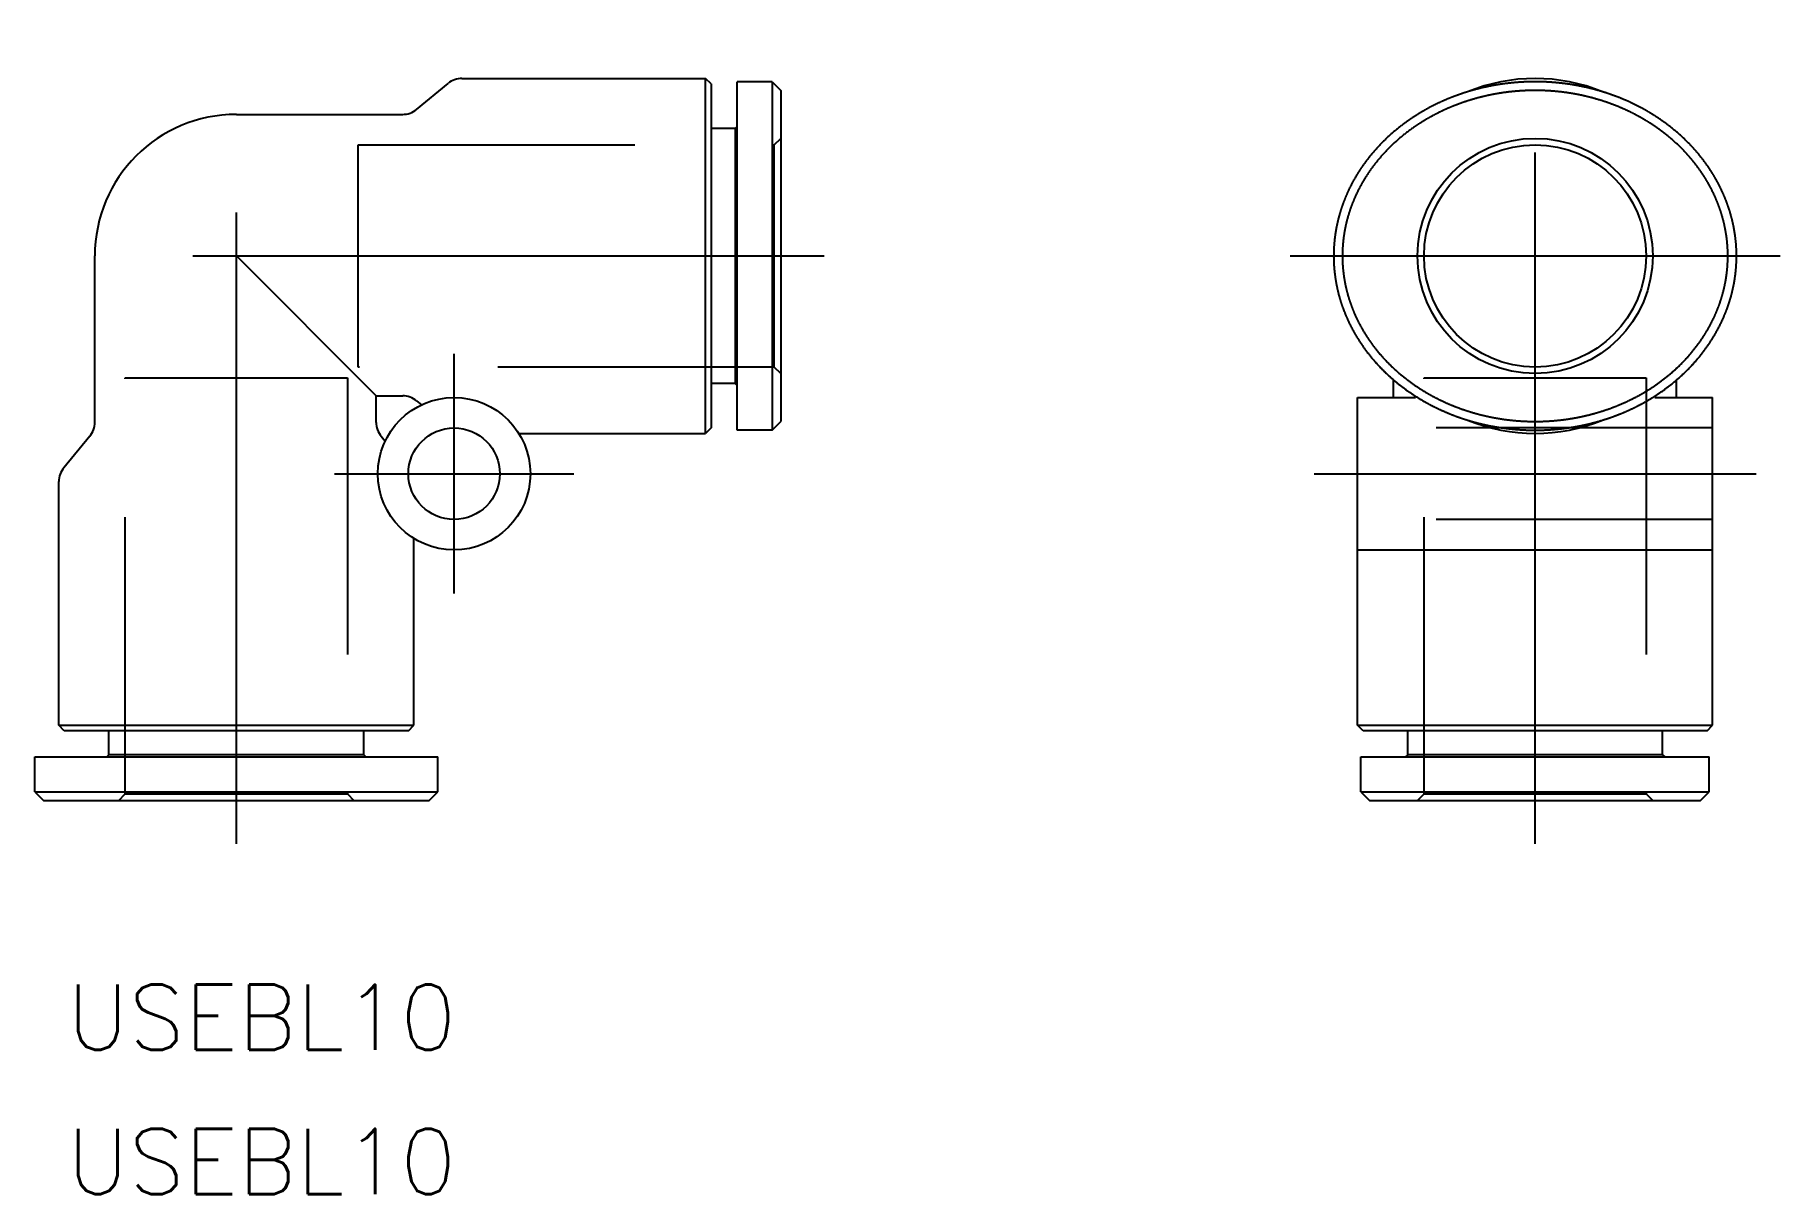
# Model space of a CAD drawing. Extents: x -9.2 to 70.9, y -18.1 to 35.1.
import ezdxf

# ---------------------------------------------------------------- set-up
doc = ezdxf.new("R2010")
doc.units = 0
doc.linetypes.add('CENTER', pattern=[50.8, 31.75, -6.35, 6.35, -6.35])
doc.linetypes.add('DASHED', pattern=[19.05, 12.7, -6.35])
doc.layers.get('0').update_dxf_attribs({"linetype": 'CONTINUOUS'})
doc.layers.add('CENTER', color=1, linetype='CENTER')
doc.styles.get("Standard").update_dxf_attribs({"font": 'txt.shx', "height": 3, "bigfont": 'bigfont.shx'})

msp = doc.modelspace()

# ---------------------------------------------------------------- texts
at = {"color": 7, "linetype": 'CONTINUOUS'}
for p in [(-7.7756, -11.46), (-7.7756, -18.0776)]:
    msp.add_text('USEBL10', height=3, dxfattribs=at).set_placement(p)

# ---------------------------------------------------------------- linework, layer by layer
at = {"color": 7, "linetype": 'CONTINUOUS'}
for p, q in [((8.2771, 31.7286), (9.7229, 32.9214)), ((10.3593, 33.15), (21.55, 33.15)), ((21.55, 16.85), (21.55, 33.15)), ((21.8, 32.9), (21.55, 33.15)), ((21.8, 32.9), (21.8, 17.1)), ((24.6, 33), (23, 33)), ((23, 17), (23, 33)), ((24.6, 33), (24.6, 17)), ((24.6, 33), (25, 32.6)), ((25, 32.6), (25, 17.4)), ((0, 31.5), (7.6407, 31.5)), ((22.9, 30.85), (21.8, 30.85)), ((22.9, 30.85), (23, 30.95)), ((22.9, 30.85), (22.9, 19.15)), ((-6.5, 17.3593), (-6.5, 25)), ((6.4226, 18.5774), (0, 25)), ((53.1384, 18.5), (53.1384, 19.3081)), ((66.1384, 18.5), (66.1384, 19.3081)), ((6.4226, 18.5774), (7.6407, 18.5774)), ((6.4226, 17.3593), (6.4226, 18.5774)), ((22.9, 19.15), (21.8, 19.15)), ((22.9, 19.15), (23, 19.05)), ((51.4884, 3.45), (51.4884, 18.5)), ((51.4884, 18.5), (54.146, 18.5)), ((65.1308, 18.5), (67.7884, 18.5)), ((67.7884, 3.45), (67.7884, 18.5)), ((8.2771, 18.3461), (8.4984, 18.1615)), ((12.9711, 16.85), (21.55, 16.85)), ((21.8, 17.1), (21.55, 16.85)), ((24.6, 17), (23, 17)), ((24.6, 17), (25, 17.4)), ((-6.7286, 16.7229), (-7.9214, 15.2771)), ((6.6539, 16.7229), (6.8385, 16.5016)), ((-8.15, 3.45), (-8.15, 14.6407)), ((8.15, 3.45), (8.15, 12.0289)), ((51.4884, 11.5), (67.7884, 11.5)), ((-8.15, 3.45), (8.15, 3.45)), ((-7.9, 3.2), (-8.15, 3.45)), ((7.9, 3.2), (8.15, 3.45)), ((51.4884, 3.45), (67.7884, 3.45)), ((51.7384, 3.2), (51.4884, 3.45)), ((67.5384, 3.2), (67.7884, 3.45)), ((7.9, 3.2), (-7.9, 3.2)), ((-5.85, 2.1), (-5.85, 3.2)), ((5.85, 2.1), (5.85, 3.2)), ((67.5384, 3.2), (51.7384, 3.2)), ((53.7884, 2.1), (53.7884, 3.2)), ((65.4884, 2.1), (65.4884, 3.2)), ((-9.25, 2), (9.25, 2)), ((-9.25, 0.4), (-9.25, 2)), ((-5.85, 2.1), (-5.95, 2)), ((5.85, 2.1), (-5.85, 2.1)), ((5.85, 2.1), (5.95, 2)), ((9.25, 0.4), (9.25, 2)), ((51.6384, 2), (67.6384, 2)), ((51.6384, 0.4), (51.6384, 2)), ((53.7884, 2.1), (53.6884, 2)), ((65.4884, 2.1), (53.7884, 2.1)), ((65.4884, 2.1), (65.5884, 2)), ((67.6384, 0.4), (67.6384, 2)), ((-9.25, 0.4), (0, 0.4)), ((-9.25, 0.4), (-8.85, 0)), ((-8.85, 0), (0, 0)), ((0, 0.4), (9.25, 0.4)), ((0, 0), (8.85, 0)), ((8.85, 0), (9.25, 0.4)), ((51.6384, 0.4), (67.6384, 0.4)), ((51.6384, 0.4), (52.0384, 0)), ((52.0384, 0), (67.2384, 0)), ((67.2384, 0), (67.6384, 0.4))]:
    msp.add_line(p, q, dxfattribs=at)
at = {"color": 3, "linetype": 'DASHED'}
for p, q in [((5.6, 30.1), (24.7, 30.1)), ((5.6, 19.9), (5.6, 30.1)), ((24.7, 30.1), (25, 30.4)), ((24.7, 19.9), (24.7, 30.1)), ((-5.1, 0.3), (-5.1, 19.4)), ((-5.1, 19.4), (5.1, 19.4)), ((5.1, 19.4), (5.1, 0.3)), ((24.7, 19.9), (5.6, 19.9)), ((25, 19.6), (24.7, 19.9)), ((54.5384, 0.3), (54.5384, 19.4)), ((54.5384, 19.4), (64.7384, 19.4)), ((64.7384, 19.4), (64.7384, 0.3)), ((67.7884, 17.1), (51.4884, 17.1)), ((67.7884, 12.9), (51.4884, 12.9)), ((-5.4, 0), (-5.1, 0.3)), ((-5.1, 0.3), (5.1, 0.3)), ((5.1, 0.3), (5.4, 0)), ((54.2384, 0), (54.5384, 0.3)), ((54.5384, 0.3), (64.7384, 0.3)), ((64.7384, 0.3), (65.0384, 0))]:
    msp.add_line(p, q, dxfattribs=at)
at = {"color": 7}
for points in [[(59.6384, 17, 0), (59.6537, 17, 0), (59.6689, 17, 0), (59.6842, 17.0001, 0), (59.6995, 17.0002, 0), (59.7148, 17.0003, 0), (59.73, 17.0004, 0), (59.7453, 17.0005, 0), (59.7605, 17.0007, 0), (59.7758, 17.0008, 0), (59.791, 17.001, 0), (59.8063, 17.0013, 0), (59.8215, 17.0015, 0), (59.8367, 17.0018, 0), (59.852, 17.0021, 0), (59.8672, 17.0024, 0), (59.8825, 17.0027, 0), (59.8977, 17.0031, 0), (59.913, 17.0034, 0), (59.9282, 17.0038, 0), (59.9435, 17.0042, 0), (59.9588, 17.0047, 0), (59.9741, 17.0052, 0), (59.9893, 17.0056, 0), (60.0046, 17.0061, 0), (60.0199, 17.0067, 0), (60.0353, 17.0072, 0), (60.0506, 17.0078, 0), (60.0659, 17.0084, 0), (60.0813, 17.009, 0), (60.0966, 17.0097, 0), (60.112, 17.0104, 0), (60.1274, 17.0111, 0), (60.1428, 17.0118, 0), (60.1582, 17.0125, 0), (60.1737, 17.0133, 0), (60.1891, 17.0141, 0), (60.2046, 17.0149, 0), (60.2201, 17.0157, 0), (60.2356, 17.0166, 0), (60.2511, 17.0175, 0), (60.2667, 17.0184, 0), (60.2823, 17.0193, 0), (60.2979, 17.0203, 0), (60.3135, 17.0213, 0), (60.3291, 17.0223, 0), (60.3448, 17.0233, 0), (60.3605, 17.0244, 0), (60.3762, 17.0255, 0), (60.392, 17.0266, 0), (60.4078, 17.0277, 0), (60.4236, 17.0289, 0), (60.4394, 17.03, 0), (60.4553, 17.0312, 0), (60.4712, 17.0325, 0), (60.4871, 17.0337, 0), (60.5031, 17.035, 0), (60.5191, 17.0363, 0), (60.5351, 17.0377, 0), (60.5512, 17.039, 0), (60.5673, 17.0404, 0), (60.5835, 17.0419, 0), (60.5996, 17.0433, 0), (60.6159, 17.0448, 0), (60.6321, 17.0463, 0), (60.6484, 17.0478, 0), (60.6648, 17.0494, 0), (60.6812, 17.0509, 0), (60.6976, 17.0526, 0), (60.7141, 17.0542, 0), (60.7306, 17.0559, 0), (60.7472, 17.0576, 0), (60.7638, 17.0593, 0), (60.7805, 17.0611, 0), (60.7972, 17.0629, 0), (60.814, 17.0647, 0), (60.8308, 17.0666, 0), (60.8476, 17.0685, 0), (60.8646, 17.0704, 0), (60.8815, 17.0724, 0), (60.8985, 17.0744, 0), (60.9156, 17.0765, 0), (60.9327, 17.0785, 0), (60.9499, 17.0806, 0), (60.9671, 17.0828, 0), (60.9844, 17.085, 0), (61.0017, 17.0872, 0), (61.0191, 17.0894, 0), (61.0366, 17.0917, 0), (61.0541, 17.0941, 0), (61.0717, 17.0964, 0), (61.0893, 17.0989, 0), (61.107, 17.1013, 0), (61.1247, 17.1038, 0), (61.1426, 17.1063, 0), (61.1604, 17.1089, 0), (61.1784, 17.1115, 0), (61.1964, 17.1142, 0), (61.2144, 17.1169, 0), (61.2326, 17.1196, 0), (61.2508, 17.1224, 0), (61.269, 17.1252, 0), (61.2874, 17.1281, 0), (61.3058, 17.131, 0), (61.3243, 17.1339, 0), (61.3428, 17.1369, 0), (61.3614, 17.14, 0), (61.3801, 17.1431, 0), (61.3988, 17.1462, 0), (61.4177, 17.1494, 0), (61.4366, 17.1526, 0), (61.4555, 17.1559, 0), (61.4746, 17.1592, 0), (61.4937, 17.1626, 0), (61.5129, 17.166, 0), (61.5322, 17.1695, 0), (61.5515, 17.173, 0), (61.5709, 17.1765, 0), (61.5904, 17.1802, 0), (61.6099, 17.1838, 0), (61.6295, 17.1876, 0), (61.6492, 17.1913, 0), (61.6689, 17.1952, 0), (61.6887, 17.1991, 0), (61.7085, 17.203, 0), (61.7284, 17.207, 0), (61.7483, 17.211, 0), (61.7683, 17.2151, 0), (61.7884, 17.2192, 0), (61.8085, 17.2234, 0), (61.8287, 17.2277, 0), (61.8489, 17.232, 0), (61.8692, 17.2363, 0), (61.8896, 17.2408, 0), (61.91, 17.2452, 0), (61.9304, 17.2497, 0), (61.9509, 17.2543, 0), (61.9714, 17.2589, 0), (61.992, 17.2636, 0), (62.0127, 17.2684, 0), (62.0334, 17.2732, 0), (62.0541, 17.278, 0), (62.0749, 17.2829, 0), (62.0958, 17.2879, 0), (62.1166, 17.2929, 0), (62.1376, 17.298, 0), (62.1586, 17.3031, 0), (62.1796, 17.3083, 0), (62.2006, 17.3135, 0), (62.2217, 17.3188, 0), (62.2429, 17.3242, 0), (62.2641, 17.3296, 0), (62.2853, 17.335, 0), (62.3066, 17.3406, 0), (62.3279, 17.3461, 0), (62.3492, 17.3518, 0), (62.3706, 17.3575, 0), (62.392, 17.3632, 0), (62.4135, 17.3691, 0), (62.435, 17.3749, 0), (62.4565, 17.3809, 0), (62.4781, 17.3868, 0), (62.4997, 17.3929, 0), (62.5213, 17.399, 0), (62.543, 17.4052, 0), (62.5647, 17.4114, 0), (62.5865, 17.4177, 0), (62.6082, 17.424, 0), (62.63, 17.4305, 0), (62.6518, 17.4369, 0), (62.6737, 17.4434, 0), (62.6956, 17.45, 0), (62.7175, 17.4567, 0), (62.7394, 17.4634, 0), (62.7614, 17.4702, 0), (62.7834, 17.477, 0), (62.8054, 17.4839, 0), (62.8274, 17.4909, 0), (62.8495, 17.4979, 0), (62.8716, 17.505, 0), (62.8937, 17.5121, 0), (62.9158, 17.5193, 0), (62.9379, 17.5266, 0), (62.9601, 17.5339, 0), (62.9823, 17.5413, 0), (63.0045, 17.5488, 0), (63.0267, 17.5563, 0), (63.049, 17.5639, 0), (63.0712, 17.5715, 0), (63.0935, 17.5792, 0), (63.1158, 17.587, 0), (63.1381, 17.5948, 0), (63.1604, 17.6027, 0), (63.1828, 17.6107, 0), (63.2051, 17.6187, 0), (63.2275, 17.6268, 0), (63.2499, 17.635, 0), (63.2722, 17.6432, 0), (63.2946, 17.6515, 0), (63.317, 17.6599, 0), (63.3395, 17.6683, 0), (63.3619, 17.6768, 0), (63.3843, 17.6854, 0), (63.4068, 17.694, 0), (63.4292, 17.7027, 0), (63.4517, 17.7114, 0), (63.4741, 17.7202, 0), (63.4966, 17.7291, 0), (63.5191, 17.7381, 0), (63.5416, 17.7471, 0), (63.5641, 17.7562, 0), (63.5866, 17.7654, 0), (63.6091, 17.7746, 0), (63.6316, 17.7839, 0), (63.6542, 17.7933, 0), (63.6767, 17.8027, 0), (63.6993, 17.8122, 0), (63.7218, 17.8218, 0), (63.7444, 17.8314, 0), (63.7669, 17.8411, 0), (63.7895, 17.8509, 0), (63.8121, 17.8607, 0), (63.8346, 17.8706, 0), (63.8572, 17.8806, 0), (63.8798, 17.8907, 0), (63.9024, 17.9008, 0), (63.9249, 17.9109, 0), (63.9475, 17.9212, 0), (63.9701, 17.9315, 0), (63.9927, 17.9419, 0), (64.0153, 17.9524, 0), (64.0379, 17.9629, 0), (64.0604, 17.9735, 0), (64.083, 17.9842, 0), (64.1056, 17.9949, 0), (64.1282, 18.0057, 0), (64.1507, 18.0166, 0), (64.1733, 18.0275, 0), (64.1959, 18.0385, 0), (64.2184, 18.0496, 0), (64.241, 18.0608, 0), (64.2635, 18.072, 0), (64.2861, 18.0833, 0), (64.3086, 18.0947, 0), (64.3312, 18.1061, 0), (64.3537, 18.1176, 0), (64.3762, 18.1292, 0), (64.3987, 18.1408, 0), (64.4212, 18.1525, 0), (64.4437, 18.1643, 0), (64.4662, 18.1762, 0), (64.4887, 18.1881, 0), (64.5111, 18.2001, 0), (64.5336, 18.2122, 0), (64.556, 18.2243, 0), (64.5784, 18.2365, 0), (64.6009, 18.2488, 0), (64.6233, 18.2611, 0), (64.6457, 18.2736, 0), (64.668, 18.2861, 0), (64.6904, 18.2986, 0), (64.7128, 18.3113, 0), (64.7351, 18.324, 0), (64.7574, 18.3368, 0), (64.7797, 18.3496, 0), (64.802, 18.3625, 0), (64.8243, 18.3755, 0), (64.8465, 18.3886, 0), (64.8688, 18.4017, 0), (64.891, 18.415, 0), (64.9132, 18.4282, 0), (64.9354, 18.4416, 0), (64.9575, 18.455, 0), (64.9797, 18.4685, 0), (65.0018, 18.4821, 0), (65.0239, 18.4957, 0), (65.046, 18.5095, 0), (65.068, 18.5233, 0), (65.0901, 18.5371, 0), (65.1121, 18.551, 0), (65.134, 18.5651, 0), (65.156, 18.5791, 0), (65.1779, 18.5933, 0), (65.1998, 18.6075, 0), (65.2217, 18.6218, 0), (65.2436, 18.6361, 0), (65.2654, 18.6506, 0), (65.2872, 18.6651, 0), (65.3089, 18.6796, 0), (65.3307, 18.6943, 0), (65.3524, 18.709, 0), (65.374, 18.7238, 0), (65.3957, 18.7386, 0), (65.4173, 18.7535, 0), (65.4388, 18.7685, 0), (65.4604, 18.7835, 0), (65.4819, 18.7987, 0), (65.5034, 18.8138, 0), (65.5248, 18.8291, 0), (65.5462, 18.8444, 0), (65.5676, 18.8598, 0), (65.5889, 18.8753, 0), (65.6102, 18.8908, 0), (65.6314, 18.9064, 0), (65.6527, 18.922, 0), (65.6738, 18.9378, 0), (65.695, 18.9536, 0), (65.7161, 18.9694, 0), (65.7371, 18.9853, 0), (65.7582, 19.0013, 0), (65.7791, 19.0174, 0), (65.8001, 19.0335, 0), (65.821, 19.0497, 0), (65.8418, 19.0659, 0), (65.8626, 19.0823, 0), (65.8834, 19.0986, 0), (65.9041, 19.1151, 0), (65.9248, 19.1316, 0), (65.9454, 19.1482, 0), (65.966, 19.1648, 0), (65.9865, 19.1815, 0), (66.007, 19.1982, 0), (66.0275, 19.2151, 0), (66.0478, 19.232, 0), (66.0682, 19.2489, 0), (66.0885, 19.2659, 0), (66.1087, 19.283, 0), (66.1289, 19.3001, 0), (66.1491, 19.3173, 0), (66.1692, 19.3346, 0), (66.1892, 19.3519, 0), (66.2092, 19.3693, 0), (66.2291, 19.3868, 0), (66.249, 19.4043, 0), (66.2688, 19.4218, 0), (66.2886, 19.4395, 0), (66.3083, 19.4572, 0), (66.328, 19.4749, 0), (66.3476, 19.4927, 0), (66.3672, 19.5106, 0), (66.3866, 19.5285, 0), (66.4061, 19.5465, 0), (66.4255, 19.5646, 0), (66.4448, 19.5827, 0), (66.464, 19.6008, 0), (66.4832, 19.6191, 0), (66.5024, 19.6373, 0), (66.5214, 19.6557, 0), (66.5405, 19.674, 0), (66.5594, 19.6925, 0), (66.5783, 19.711, 0), (66.5971, 19.7295, 0), (66.6159, 19.7481, 0), (66.6346, 19.7668, 0), (66.6533, 19.7855, 0), (66.6718, 19.8043, 0), (66.6904, 19.8231, 0), (66.7088, 19.842, 0), (66.7272, 19.8609, 0), (66.7455, 19.8799, 0), (66.7638, 19.8989, 0), (66.782, 19.918, 0), (66.8001, 19.9371, 0), (66.8182, 19.9563, 0), (66.8362, 19.9755, 0), (66.8541, 19.9948, 0), (66.8719, 20.0141, 0), (66.8897, 20.0335, 0), (66.9075, 20.0529, 0), (66.9251, 20.0723, 0), (66.9427, 20.0918, 0), (66.9602, 20.1114, 0), (66.9776, 20.131, 0), (66.995, 20.1506, 0), (67.0123, 20.1703, 0), (67.0296, 20.1901, 0), (67.0467, 20.2098, 0), (67.0638, 20.2297, 0), (67.0808, 20.2495, 0), (67.0978, 20.2694, 0), (67.1146, 20.2894, 0), (67.1314, 20.3094, 0), (67.1482, 20.3294, 0), (67.1648, 20.3495, 0), (67.1814, 20.3696, 0), (67.1979, 20.3898, 0), (67.2143, 20.41, 0), (67.2307, 20.4302, 0), (67.2469, 20.4505, 0), (67.2631, 20.4708, 0), (67.2792, 20.4912, 0), (67.2953, 20.5116, 0), (67.3113, 20.532, 0), (67.3271, 20.5525, 0), (67.3429, 20.573, 0), (67.3587, 20.5935, 0), (67.3743, 20.6141, 0), (67.3899, 20.6347, 0), (67.4054, 20.6553, 0), (67.4208, 20.676, 0), (67.4361, 20.6967, 0), (67.4514, 20.7174, 0), (67.4665, 20.7382, 0), (67.4816, 20.759, 0), (67.4966, 20.7798, 0), (67.5116, 20.8007, 0), (67.5264, 20.8216, 0), (67.5412, 20.8425, 0), (67.5558, 20.8635, 0), (67.5704, 20.8844, 0), (67.585, 20.9054, 0), (67.5994, 20.9265, 0), (67.6138, 20.9475, 0), (67.628, 20.9686, 0), (67.6422, 20.9898, 0), (67.6564, 21.0109, 0), (67.6704, 21.0321, 0), (67.6843, 21.0533, 0), (67.6982, 21.0745, 0), (67.712, 21.0958, 0), (67.7257, 21.1171, 0), (67.7393, 21.1384, 0), (67.7529, 21.1597, 0), (67.7664, 21.1811, 0), (67.7797, 21.2025, 0), (67.7931, 21.2239, 0), (67.8063, 21.2453, 0), (67.8194, 21.2668, 0), (67.8325, 21.2883, 0), (67.8455, 21.3098, 0), (67.8584, 21.3313, 0), (67.8712, 21.3529, 0), (67.8839, 21.3745, 0), (67.8966, 21.3961, 0), (67.9091, 21.4177, 0), (67.9216, 21.4393, 0), (67.934, 21.461, 0), (67.9464, 21.4827, 0), (67.9586, 21.5044, 0), (67.9708, 21.5262, 0), (67.9829, 21.548, 0), (67.9949, 21.5697, 0), (68.0068, 21.5915, 0), (68.0186, 21.6134, 0), (68.0304, 21.6352, 0), (68.0421, 21.6571, 0), (68.0537, 21.679, 0), (68.0652, 21.7009, 0), (68.0766, 21.7228, 0), (68.088, 21.7448, 0), (68.0992, 21.7667, 0), (68.1104, 21.7887, 0), (68.1215, 21.8107, 0), (68.1326, 21.8328, 0), (68.1435, 21.8548, 0), (68.1544, 21.8769, 0), (68.1652, 21.899, 0), (68.1759, 21.9211, 0), (68.1865, 21.9432, 0), (68.197, 21.9653, 0), (68.2075, 21.9875, 0), (68.2178, 22.0096, 0), (68.2281, 22.0318, 0), (68.2384, 22.054, 0), (68.2485, 22.0762, 0), (68.2585, 22.0985, 0), (68.2685, 22.1207, 0), (68.2784, 22.143, 0), (68.2882, 22.1653, 0), (68.2979, 22.1876, 0), (68.3076, 22.2099, 0), (68.3171, 22.2323, 0), (68.3266, 22.2546, 0), (68.336, 22.277, 0), (68.3454, 22.2994, 0), (68.3546, 22.3218, 0), (68.3638, 22.3442, 0), (68.3729, 22.3666, 0), (68.3819, 22.389, 0), (68.3908, 22.4115, 0), (68.3996, 22.434, 0), (68.4084, 22.4565, 0), (68.4171, 22.479, 0), (68.4257, 22.5015, 0), (68.4342, 22.524, 0), (68.4426, 22.5465, 0), (68.451, 22.5691, 0), (68.4593, 22.5917, 0), (68.4675, 22.6143, 0), (68.4756, 22.6368, 0), (68.4836, 22.6595, 0), (68.4916, 22.6821, 0), (68.4995, 22.7047, 0), (68.5073, 22.7273, 0), (68.515, 22.75, 0), (68.5226, 22.7727, 0), (68.5302, 22.7954, 0), (68.5377, 22.818, 0), (68.5451, 22.8408, 0), (68.5524, 22.8635, 0), (68.5596, 22.8862, 0), (68.5668, 22.9089, 0), (68.5739, 22.9317, 0), (68.5809, 22.9544, 0), (68.5878, 22.9772, 0), (68.5946, 23, 0), (68.6014, 23.0228, 0), (68.6081, 23.0456, 0), (68.6147, 23.0684, 0), (68.6212, 23.0912, 0), (68.6277, 23.114, 0), (68.634, 23.1369, 0), (68.6403, 23.1597, 0), (68.6465, 23.1826, 0), (68.6526, 23.2054, 0), (68.6587, 23.2283, 0), (68.6646, 23.2512, 0), (68.6705, 23.2741, 0), (68.6763, 23.297, 0), (68.6821, 23.3199, 0), (68.6877, 23.3428, 0), (68.6933, 23.3657, 0), (68.6988, 23.3886, 0), (68.7042, 23.4116, 0), (68.7095, 23.4345, 0), (68.7148, 23.4575, 0), (68.72, 23.4804, 0), (68.7251, 23.5034, 0), (68.7301, 23.5264, 0), (68.735, 23.5493, 0), (68.7399, 23.5723, 0), (68.7447, 23.5953, 0), (68.7494, 23.6183, 0), (68.754, 23.6413, 0), (68.7585, 23.6643, 0), (68.763, 23.6873, 0), (68.7674, 23.7104, 0), (68.7717, 23.7334, 0), (68.7759, 23.7564, 0), (68.7801, 23.7795, 0), (68.7842, 23.8025, 0), (68.7882, 23.8256, 0), (68.7921, 23.8486, 0), (68.7959, 23.8717, 0), (68.7997, 23.8948, 0), (68.8034, 23.9178, 0), (68.807, 23.9409, 0), (68.8105, 23.964, 0), (68.8139, 23.9871, 0), (68.8173, 24.0102, 0), (68.8206, 24.0333, 0), (68.8238, 24.0564, 0), (68.8269, 24.0795, 0), (68.83, 24.1026, 0), (68.833, 24.1257, 0), (68.8359, 24.1488, 0), (68.8387, 24.1719, 0), (68.8414, 24.1951, 0), (68.8441, 24.2182, 0), (68.8467, 24.2413, 0), (68.8492, 24.2645, 0), (68.8516, 24.2876, 0), (68.854, 24.3107, 0), (68.8563, 24.3339, 0), (68.8584, 24.357, 0), (68.8606, 24.3802, 0), (68.8626, 24.4033, 0), (68.8646, 24.4265, 0), (68.8665, 24.4496, 0), (68.8683, 24.4728, 0), (68.87, 24.496, 0), (68.8716, 24.5191, 0), (68.8732, 24.5423, 0), (68.8747, 24.5654, 0), (68.8761, 24.5886, 0), (68.8775, 24.6118, 0), (68.8787, 24.6349, 0), (68.8799, 24.6581, 0), (68.881, 24.6813, 0), (68.8821, 24.7045, 0), (68.883, 24.7276, 0), (68.8839, 24.7508, 0), (68.8847, 24.774, 0), (68.8854, 24.7972, 0), (68.886, 24.8204, 0), (68.8866, 24.8436, 0), (68.8871, 24.8668, 0), (68.8875, 24.8899, 0), (68.8878, 24.9131, 0), (68.8881, 24.9363, 0), (68.8882, 24.9595, 0), (68.8883, 24.9827, 0), (68.8883, 25.0059, 0), (68.8883, 25.0291, 0), (68.8882, 25.0523, 0), (68.8879, 25.0754, 0), (68.8876, 25.0986, 0), (68.8873, 25.1218, 0), (68.8868, 25.145, 0), (68.8863, 25.1682, 0), (68.8857, 25.1913, 0), (68.885, 25.2145, 0), (68.8843, 25.2377, 0), (68.8834, 25.2609, 0), (68.8825, 25.284, 0), (68.8815, 25.3072, 0), (68.8805, 25.3304, 0), (68.8793, 25.3535, 0), (68.8781, 25.3767, 0), (68.8768, 25.3998, 0), (68.8754, 25.423, 0), (68.874, 25.4461, 0), (68.8724, 25.4692, 0), (68.8708, 25.4924, 0), (68.8691, 25.5155, 0), (68.8674, 25.5386, 0), (68.8655, 25.5618, 0), (68.8636, 25.5849, 0), (68.8616, 25.608, 0), (68.8595, 25.6311, 0), (68.8574, 25.6542, 0), (68.8551, 25.6773, 0), (68.8528, 25.7004, 0), (68.8505, 25.7234, 0), (68.848, 25.7465, 0), (68.8455, 25.7696, 0), (68.8428, 25.7926, 0), (68.8402, 25.8157, 0), (68.8374, 25.8387, 0), (68.8345, 25.8618, 0), (68.8316, 25.8848, 0), (68.8286, 25.9078, 0), (68.8255, 25.9308, 0), (68.8224, 25.9538, 0), (68.8192, 25.9768, 0), (68.8158, 25.9998, 0), (68.8125, 26.0228, 0), (68.809, 26.0457, 0), (68.8055, 26.0687, 0), (68.8018, 26.0916, 0), (68.7982, 26.1146, 0), (68.7944, 26.1375, 0), (68.7905, 26.1604, 0), (68.7866, 26.1833, 0), (68.7826, 26.2062, 0), (68.7785, 26.2291, 0), (68.7744, 26.252, 0), (68.7702, 26.2748, 0), (68.7658, 26.2976, 0), (68.7615, 26.3205, 0), (68.757, 26.3433, 0), (68.7525, 26.3661, 0), (68.7479, 26.3889, 0), (68.7432, 26.4116, 0), (68.7384, 26.4344, 0), (68.7336, 26.4572, 0), (68.7287, 26.4799, 0), (68.7237, 26.5026, 0), (68.7186, 26.5253, 0), (68.7135, 26.548, 0), (68.7083, 26.5706, 0), (68.703, 26.5933, 0), (68.6976, 26.6159, 0), (68.6922, 26.6385, 0), (68.6867, 26.6611, 0), (68.6811, 26.6837, 0), (68.6755, 26.7063, 0), (68.6697, 26.7288, 0), (68.6639, 26.7514, 0), (68.658, 26.7739, 0), (68.6521, 26.7964, 0), (68.6461, 26.8188, 0), (68.64, 26.8413, 0), (68.6338, 26.8637, 0), (68.6275, 26.8861, 0), (68.6212, 26.9085, 0), (68.6148, 26.9309, 0), (68.6084, 26.9533, 0), (68.6018, 26.9756, 0), (68.5952, 26.9979, 0), (68.5885, 27.0202, 0), (68.5818, 27.0425, 0), (68.5749, 27.0647, 0), (68.568, 27.0869, 0), (68.5611, 27.1092, 0), (68.554, 27.1313, 0), (68.5469, 27.1535, 0), (68.5397, 27.1756, 0), (68.5325, 27.1977, 0), (68.5251, 27.2198, 0), (68.5177, 27.2419, 0), (68.5102, 27.2639, 0), (68.5027, 27.2859, 0), (68.4951, 27.3079, 0), (68.4874, 27.3299, 0), (68.4796, 27.3518, 0), (68.4718, 27.3738, 0), (68.4639, 27.3956, 0), (68.4559, 27.4175, 0), (68.4479, 27.4393, 0), (68.4398, 27.4612, 0), (68.4316, 27.4829, 0), (68.4233, 27.5047, 0), (68.415, 27.5264, 0), (68.4066, 27.5481, 0), (68.3981, 27.5698, 0), (68.3896, 27.5914, 0), (68.381, 27.6131, 0), (68.3723, 27.6346, 0), (68.3636, 27.6562, 0), (68.3548, 27.6777, 0), (68.3459, 27.6992, 0), (68.337, 27.7207, 0), (68.328, 27.7421, 0), (68.3189, 27.7636, 0), (68.3097, 27.7849, 0), (68.3005, 27.8063, 0), (68.2913, 27.8276, 0), (68.2819, 27.8489, 0), (68.2725, 27.8702, 0), (68.263, 27.8914, 0), (68.2535, 27.9126, 0), (68.2439, 27.9338, 0), (68.2342, 27.9549, 0), (68.2245, 27.976, 0), (68.2147, 27.9971, 0), (68.2048, 28.0181, 0), (68.1949, 28.0391, 0), (68.1849, 28.0601, 0), (68.1748, 28.081, 0), (68.1647, 28.1019, 0), (68.1545, 28.1228, 0), (68.1442, 28.1436, 0), (68.1339, 28.1644, 0), (68.1235, 28.1852, 0), (68.1131, 28.2059, 0), (68.1026, 28.2266, 0), (68.092, 28.2473, 0), (68.0814, 28.2679, 0), (68.0707, 28.2885, 0), (68.0599, 28.3091, 0), (68.0491, 28.3296, 0), (68.0382, 28.3501, 0), (68.0273, 28.3705, 0), (68.0163, 28.391, 0), (68.0052, 28.4113, 0), (67.9941, 28.4317, 0), (67.9829, 28.452, 0), (67.9716, 28.4723, 0), (67.9603, 28.4925, 0), (67.949, 28.5127, 0), (67.9375, 28.5328, 0), (67.926, 28.553, 0), (67.9145, 28.573, 0), (67.9029, 28.5931, 0), (67.8912, 28.6131, 0), (67.8795, 28.6331, 0), (67.8677, 28.653, 0), (67.8559, 28.6729, 0), (67.844, 28.6927, 0), (67.832, 28.7125, 0), (67.82, 28.7323, 0), (67.8079, 28.752, 0), (67.7958, 28.7717, 0), (67.7836, 28.7913, 0), (67.7714, 28.8109, 0), (67.7591, 28.8305, 0), (67.7468, 28.85, 0), (67.7343, 28.8695, 0), (67.7219, 28.8889, 0), (67.7094, 28.9083, 0), (67.6968, 28.9277, 0), (67.6842, 28.947, 0), (67.6715, 28.9663, 0), (67.6587, 28.9855, 0), (67.6459, 29.0047, 0), (67.6331, 29.0239, 0), (67.6202, 29.043, 0), (67.6072, 29.0621, 0), (67.5942, 29.0811, 0), (67.5812, 29.1001, 0), (67.5681, 29.119, 0), (67.5549, 29.1379, 0), (67.5417, 29.1568, 0), (67.5284, 29.1756, 0), (67.5151, 29.1944, 0), (67.5017, 29.2131, 0), (67.4883, 29.2318, 0), (67.4748, 29.2505, 0), (67.4612, 29.2691, 0), (67.4476, 29.2877, 0), (67.434, 29.3062, 0), (67.4203, 29.3247, 0), (67.4066, 29.3431, 0), (67.3928, 29.3615, 0), (67.3789, 29.3799, 0), (67.365, 29.3982, 0), (67.3511, 29.4165, 0), (67.3371, 29.4347, 0), (67.323, 29.4529, 0), (67.3089, 29.4711, 0), (67.2948, 29.4892, 0), (67.2806, 29.5072, 0), (67.2663, 29.5253, 0), (67.252, 29.5432, 0), (67.2376, 29.5612, 0), (67.2232, 29.5791, 0), (67.2088, 29.5969, 0), (67.1943, 29.6147, 0), (67.1798, 29.6325, 0), (67.1652, 29.6502, 0), (67.1505, 29.6679, 0), (67.1358, 29.6855, 0), (67.1211, 29.7031, 0), (67.1063, 29.7207, 0), (67.0914, 29.7382, 0), (67.0766, 29.7556, 0), (67.0616, 29.7731, 0), (67.0466, 29.7904, 0), (67.0316, 29.8078, 0), (67.0165, 29.8251, 0), (67.0014, 29.8423, 0), (66.9862, 29.8595, 0), (66.971, 29.8767, 0), (66.9558, 29.8938, 0), (66.9405, 29.9109, 0), (66.9251, 29.9279, 0), (66.9097, 29.9449, 0), (66.8943, 29.9618, 0), (66.8788, 29.9787, 0), (66.8632, 29.9956, 0), (66.8476, 30.0124, 0), (66.832, 30.0292, 0), (66.8163, 30.0459, 0), (66.8006, 30.0626, 0), (66.7848, 30.0792, 0), (66.769, 30.0958, 0), (66.7532, 30.1124, 0), (66.7373, 30.1289, 0), (66.7213, 30.1453, 0), (66.7053, 30.1617, 0), (66.6893, 30.1781, 0), (66.6732, 30.1945, 0), (66.6571, 30.2107, 0), (66.641, 30.227, 0), (66.6247, 30.2432, 0), (66.6085, 30.2593, 0), (66.5922, 30.2754, 0), (66.5759, 30.2915, 0), (66.5595, 30.3075, 0), (66.5431, 30.3235, 0), (66.5266, 30.3394, 0), (66.5101, 30.3553, 0), (66.4935, 30.3712, 0), (66.4769, 30.3869, 0), (66.4603, 30.4027, 0), (66.4436, 30.4184, 0), (66.4269, 30.4341, 0), (66.4102, 30.4497, 0), (66.3934, 30.4653, 0), (66.3765, 30.4808, 0), (66.3596, 30.4963, 0), (66.3427, 30.5117, 0), (66.3258, 30.5271, 0), (66.3088, 30.5424, 0), (66.2917, 30.5577, 0), (66.2746, 30.573, 0), (66.2575, 30.5882, 0), (66.2404, 30.6034, 0), (66.2231, 30.6185, 0), (66.2059, 30.6336, 0), (66.1886, 30.6486, 0), (66.1713, 30.6636, 0), (66.1539, 30.6785, 0), (66.1365, 30.6934, 0), (66.1191, 30.7083, 0), (66.1016, 30.7231, 0), (66.0841, 30.7378, 0), (66.0666, 30.7525, 0), (66.049, 30.7672, 0), (66.0314, 30.7818, 0), (66.0137, 30.7964, 0), (65.996, 30.8109, 0), (65.9783, 30.8254, 0), (65.9605, 30.8398, 0), (65.9427, 30.8542, 0), (65.9248, 30.8685, 0), (65.9069, 30.8828, 0), (65.889, 30.8971, 0), (65.871, 30.9113, 0), (65.853, 30.9255, 0), (65.835, 30.9396, 0), (65.8169, 30.9536, 0), (65.7988, 30.9676, 0), (65.7807, 30.9816, 0), (65.7625, 30.9955, 0), (65.7443, 31.0094, 0), (65.7261, 31.0232, 0), (65.7078, 31.037, 0), (65.6895, 31.0508, 0), (65.6711, 31.0644, 0), (65.6527, 31.0781, 0), (65.6343, 31.0917, 0), (65.6159, 31.1052, 0), (65.5974, 31.1187, 0), (65.5789, 31.1322, 0), (65.5603, 31.1456, 0), (65.5417, 31.159, 0), (65.5231, 31.1723, 0), (65.5044, 31.1855, 0), (65.4858, 31.1988, 0), (65.467, 31.2119, 0), (65.4483, 31.225, 0), (65.4295, 31.2381, 0), (65.4107, 31.2512, 0), (65.3918, 31.2641, 0), (65.373, 31.2771, 0), (65.354, 31.29, 0), (65.3351, 31.3028, 0), (65.3161, 31.3156, 0), (65.2971, 31.3283, 0), (65.2781, 31.341, 0), (65.259, 31.3537, 0), (65.2399, 31.3663, 0), (65.2208, 31.3788, 0), (65.2016, 31.3913, 0), (65.1825, 31.4038, 0), (65.1632, 31.4162, 0), (65.144, 31.4286, 0), (65.1247, 31.4409, 0), (65.1054, 31.4532, 0), (65.0861, 31.4654, 0), (65.0667, 31.4775, 0), (65.0473, 31.4897, 0), (65.0279, 31.5017, 0), (65.0085, 31.5138, 0), (64.989, 31.5257, 0), (64.9695, 31.5377, 0), (64.9499, 31.5496, 0), (64.9304, 31.5614, 0), (64.9108, 31.5732, 0), (64.8912, 31.5849, 0), (64.8715, 31.5966, 0), (64.8519, 31.6082, 0), (64.8322, 31.6198, 0), (64.8124, 31.6314, 0), (64.7927, 31.6429, 0), (64.7729, 31.6543, 0), (64.7531, 31.6657, 0), (64.7333, 31.6771, 0), (64.7134, 31.6884, 0), (64.6936, 31.6996, 0), (64.6737, 31.7108, 0), (64.6537, 31.722, 0), (64.6338, 31.7331, 0), (64.6138, 31.7442, 0), (64.5938, 31.7552, 0), (64.5738, 31.7661, 0), (64.5537, 31.777, 0), (64.5336, 31.7879, 0), (64.5135, 31.7987, 0), (64.4934, 31.8095, 0), (64.4732, 31.8202, 0), (64.4531, 31.8309, 0), (64.4329, 31.8415, 0), (64.4127, 31.852, 0), (64.3924, 31.8626, 0), (64.3722, 31.873, 0), (64.3519, 31.8834, 0), (64.3316, 31.8938, 0), (64.3112, 31.9041, 0), (64.2909, 31.9144, 0), (64.2705, 31.9246, 0), (64.2501, 31.9348, 0), (64.2297, 31.9449, 0), (64.2093, 31.955, 0), (64.1888, 31.965, 0), (64.1683, 31.975, 0), (64.1478, 31.985, 0), (64.1273, 31.9948, 0), (64.1067, 32.0047, 0), (64.0862, 32.0145, 0), (64.0656, 32.0242, 0), (64.045, 32.0339, 0), (64.0244, 32.0435, 0), (64.0037, 32.0531, 0), (63.983, 32.0626, 0), (63.9624, 32.0721, 0), (63.9416, 32.0816, 0), (63.9209, 32.091, 0), (63.9002, 32.1003, 0), (63.8794, 32.1096, 0), (63.8586, 32.1189, 0), (63.8378, 32.1281, 0), (63.817, 32.1372, 0), (63.7961, 32.1463, 0), (63.7753, 32.1554, 0), (63.7544, 32.1644, 0), (63.7335, 32.1733, 0), (63.7126, 32.1822, 0), (63.6916, 32.1911, 0), (63.6706, 32.1999, 0), (63.6497, 32.2086, 0), (63.6287, 32.2174, 0), (63.6077, 32.226, 0), (63.5866, 32.2346, 0), (63.5656, 32.2432, 0), (63.5445, 32.2517, 0), (63.5234, 32.2602, 0), (63.5023, 32.2686, 0), (63.4812, 32.277, 0), (63.46, 32.2853, 0), (63.4389, 32.2936, 0), (63.4177, 32.3018, 0), (63.3965, 32.31, 0), (63.3753, 32.3181, 0), (63.3541, 32.3262, 0), (63.3328, 32.3342, 0), (63.3116, 32.3422, 0), (63.2903, 32.3501, 0), (63.269, 32.358, 0), (63.2477, 32.3659, 0), (63.2264, 32.3736, 0), (63.205, 32.3814, 0), (63.1836, 32.3891, 0), (63.1623, 32.3967, 0), (63.1409, 32.4043, 0), (63.1195, 32.4119, 0), (63.098, 32.4194, 0), (63.0766, 32.4268, 0), (63.0552, 32.4342, 0), (63.0337, 32.4416, 0), (63.0122, 32.4489, 0), (62.9907, 32.4561, 0), (62.9692, 32.4633, 0), (62.9476, 32.4705, 0), (62.9261, 32.4776, 0), (62.9045, 32.4847, 0), (62.883, 32.4917, 0), (62.8614, 32.4987, 0), (62.8398, 32.5056, 0), (62.8181, 32.5125, 0), (62.7965, 32.5193, 0), (62.7749, 32.5261, 0), (62.7532, 32.5328, 0), (62.7315, 32.5395, 0), (62.7098, 32.5461, 0), (62.6881, 32.5527, 0), (62.6664, 32.5592, 0), (62.6447, 32.5657, 0), (62.6229, 32.5721, 0), (62.6012, 32.5785, 0), (62.5794, 32.5849, 0), (62.5576, 32.5912, 0), (62.5358, 32.5974, 0), (62.514, 32.6036, 0), (62.4922, 32.6098, 0), (62.4703, 32.6159, 0), (62.4485, 32.6219, 0), (62.4266, 32.6279, 0), (62.4047, 32.6339, 0), (62.3829, 32.6398, 0), (62.3609, 32.6456, 0), (62.339, 32.6514, 0), (62.3171, 32.6572, 0), (62.2952, 32.6629, 0), (62.2732, 32.6686, 0), (62.2513, 32.6742, 0), (62.2293, 32.6798, 0), (62.2073, 32.6853, 0), (62.1853, 32.6908, 0), (62.1633, 32.6962, 0), (62.1413, 32.7016, 0), (62.1192, 32.7069, 0), (62.0972, 32.7122, 0), (62.0751, 32.7174, 0), (62.0531, 32.7226, 0), (62.031, 32.7277, 0), (62.0089, 32.7328, 0), (61.9868, 32.7379, 0), (61.9647, 32.7429, 0), (61.9426, 32.7478, 0), (61.9205, 32.7527, 0), (61.8983, 32.7576, 0), (61.8762, 32.7624, 0), (61.854, 32.7671, 0), (61.8318, 32.7718, 0), (61.8097, 32.7765, 0), (61.7875, 32.7811, 0), (61.7653, 32.7857, 0), (61.7431, 32.7902, 0), (61.7208, 32.7946, 0), (61.6986, 32.799, 0), (61.6764, 32.8034, 0), (61.6541, 32.8077, 0), (61.6319, 32.812, 0), (61.6096, 32.8162, 0), (61.5873, 32.8204, 0), (61.5651, 32.8245, 0), (61.5428, 32.8286, 0), (61.5205, 32.8326, 0), (61.4982, 32.8366, 0), (61.4759, 32.8406, 0), (61.4535, 32.8445, 0), (61.4312, 32.8483, 0), (61.4089, 32.8521, 0), (61.3865, 32.8558, 0), (61.3642, 32.8595, 0), (61.3418, 32.8632, 0), (61.3194, 32.8668, 0), (61.297, 32.8703, 0), (61.2747, 32.8738, 0), (61.2523, 32.8773, 0), (61.2299, 32.8807, 0), (61.2074, 32.8841, 0), (61.185, 32.8874, 0), (61.1626, 32.8906, 0), (61.1402, 32.8939, 0), (61.1177, 32.897, 0), (61.0953, 32.9001, 0), (61.0728, 32.9032, 0), (61.0504, 32.9062, 0), (61.0279, 32.9092, 0), (61.0055, 32.9121, 0), (60.983, 32.915, 0), (60.9605, 32.9179, 0), (60.938, 32.9206, 0), (60.9155, 32.9234, 0), (60.893, 32.9261, 0), (60.8705, 32.9287, 0), (60.848, 32.9313, 0), (60.8255, 32.9338, 0), (60.803, 32.9363, 0), (60.7804, 32.9388, 0), (60.7579, 32.9412, 0), (60.7354, 32.9435, 0), (60.7128, 32.9458, 0), (60.6903, 32.9481, 0), (60.6677, 32.9503, 0), (60.6452, 32.9525, 0), (60.6226, 32.9546, 0), (60.6001, 32.9566, 0), (60.5775, 32.9587, 0), (60.5549, 32.9606, 0), (60.5323, 32.9626, 0), (60.5098, 32.9644, 0), (60.4872, 32.9662, 0), (60.4646, 32.968, 0), (60.442, 32.9698, 0), (60.4194, 32.9714, 0), (60.3968, 32.9731, 0), (60.3742, 32.9746, 0), (60.3516, 32.9762, 0), (60.329, 32.9777, 0), (60.3064, 32.9791, 0), (60.2838, 32.9805, 0), (60.2611, 32.9818, 0), (60.2385, 32.9831, 0), (60.2159, 32.9844, 0), (60.1933, 32.9856, 0), (60.1706, 32.9867, 0), (60.148, 32.9878, 0), (60.1254, 32.9889, 0), (60.1027, 32.9899, 0), (60.0801, 32.9909, 0), (60.0575, 32.9918, 0), (60.0348, 32.9926, 0), (60.0122, 32.9935, 0), (59.9895, 32.9942, 0), (59.9669, 32.995, 0), (59.9442, 32.9956, 0), (59.9216, 32.9962, 0), (59.8989, 32.9968, 0), (59.8763, 32.9974, 0), (59.8536, 32.9978, 0), (59.831, 32.9983, 0), (59.8083, 32.9986, 0), (59.7856, 32.999, 0), (59.763, 32.9993, 0), (59.7403, 32.9995, 0), (59.7177, 32.9997, 0), (59.695, 32.9999, 0), (59.6724, 32.9999, 0), (59.6497, 33, 0), (59.627, 33, 0), (59.6044, 32.9999, 0), (59.5817, 32.9998, 0), (59.5591, 32.9997, 0), (59.5364, 32.9995, 0), (59.5137, 32.9993, 0), (59.4911, 32.999, 0), (59.4684, 32.9986, 0), (59.4458, 32.9983, 0), (59.4231, 32.9978, 0), (59.4005, 32.9974, 0), (59.3778, 32.9968, 0), (59.3552, 32.9962, 0), (59.3325, 32.9956, 0), (59.3099, 32.995, 0), (59.2872, 32.9942, 0), (59.2646, 32.9935, 0), (59.2419, 32.9926, 0), (59.2193, 32.9918, 0), (59.1966, 32.9909, 0), (59.174, 32.9899, 0), (59.1514, 32.9889, 0), (59.1287, 32.9878, 0), (59.1061, 32.9867, 0), (59.0835, 32.9856, 0), (59.0608, 32.9844, 0), (59.0382, 32.9831, 0), (59.0156, 32.9818, 0), (58.993, 32.9805, 0), (58.9704, 32.9791, 0), (58.9478, 32.9777, 0), (58.9251, 32.9762, 0), (58.9025, 32.9746, 0), (58.8799, 32.9731, 0), (58.8573, 32.9714, 0), (58.8347, 32.9698, 0), (58.8121, 32.968, 0), (58.7896, 32.9662, 0), (58.767, 32.9644, 0), (58.7444, 32.9626, 0), (58.7218, 32.9606, 0), (58.6992, 32.9587, 0), (58.6767, 32.9566, 0), (58.6541, 32.9546, 0), (58.6315, 32.9525, 0), (58.609, 32.9503, 0), (58.5864, 32.9481, 0), (58.5639, 32.9458, 0), (58.5414, 32.9435, 0), (58.5188, 32.9412, 0), (58.4963, 32.9388, 0), (58.4738, 32.9363, 0), (58.4512, 32.9338, 0), (58.4287, 32.9313, 0), (58.4062, 32.9287, 0), (58.3837, 32.9261, 0), (58.3612, 32.9234, 0), (58.3387, 32.9206, 0), (58.3162, 32.9179, 0), (58.2937, 32.915, 0), (58.2713, 32.9121, 0), (58.2488, 32.9092, 0), (58.2263, 32.9062, 0), (58.2039, 32.9032, 0), (58.1814, 32.9001, 0), (58.159, 32.897, 0), (58.1366, 32.8939, 0), (58.1141, 32.8906, 0), (58.0917, 32.8874, 0), (58.0693, 32.8841, 0), (58.0469, 32.8807, 0), (58.0245, 32.8773, 0), (58.0021, 32.8738, 0), (57.9797, 32.8703, 0), (57.9573, 32.8668, 0), (57.9349, 32.8632, 0), (57.9126, 32.8595, 0), (57.8902, 32.8558, 0), (57.8679, 32.8521, 0), (57.8455, 32.8483, 0), (57.8232, 32.8445, 0), (57.8009, 32.8406, 0), (57.7786, 32.8366, 0), (57.7563, 32.8326, 0), (57.734, 32.8286, 0), (57.7117, 32.8245, 0), (57.6894, 32.8204, 0), (57.6671, 32.8162, 0), (57.6448, 32.812, 0), (57.6226, 32.8077, 0), (57.6003, 32.8034, 0), (57.5781, 32.799, 0), (57.5559, 32.7946, 0), (57.5337, 32.7902, 0), (57.5115, 32.7856, 0), (57.4893, 32.7811, 0), (57.4671, 32.7765, 0), (57.4449, 32.7718, 0), (57.4227, 32.7671, 0), (57.4006, 32.7624, 0), (57.3784, 32.7576, 0), (57.3563, 32.7527, 0), (57.3341, 32.7478, 0), (57.312, 32.7429, 0), (57.2899, 32.7379, 0), (57.2678, 32.7328, 0), (57.2457, 32.7277, 0), (57.2237, 32.7226, 0), (57.2016, 32.7174, 0), (57.1795, 32.7122, 0), (57.1575, 32.7069, 0), (57.1355, 32.7016, 0), (57.1134, 32.6962, 0), (57.0914, 32.6908, 0), (57.0694, 32.6853, 0), (57.0475, 32.6798, 0), (57.0255, 32.6742, 0), (57.0035, 32.6686, 0), (56.9816, 32.6629, 0), (56.9596, 32.6572, 0), (56.9377, 32.6514, 0), (56.9158, 32.6456, 0), (56.8939, 32.6398, 0), (56.872, 32.6339, 0), (56.8501, 32.6279, 0), (56.8283, 32.6219, 0), (56.8064, 32.6159, 0), (56.7846, 32.6098, 0), (56.7627, 32.6036, 0), (56.7409, 32.5974, 0), (56.7191, 32.5912, 0), (56.6973, 32.5849, 0), (56.6756, 32.5785, 0), (56.6538, 32.5721, 0), (56.6321, 32.5657, 0), (56.6103, 32.5592, 0), (56.5886, 32.5527, 0), (56.5669, 32.5461, 0), (56.5452, 32.5395, 0), (56.5235, 32.5328, 0), (56.5019, 32.5261, 0), (56.4802, 32.5193, 0), (56.4586, 32.5125, 0), (56.437, 32.5056, 0), (56.4154, 32.4987, 0), (56.3938, 32.4917, 0), (56.3722, 32.4847, 0), (56.3506, 32.4776, 0), (56.3291, 32.4705, 0), (56.3076, 32.4633, 0), (56.286, 32.4561, 0), (56.2645, 32.4489, 0), (56.2431, 32.4416, 0), (56.2216, 32.4342, 0), (56.2001, 32.4268, 0), (56.1787, 32.4194, 0), (56.1573, 32.4119, 0), (56.1359, 32.4043, 0), (56.1145, 32.3967, 0), (56.0931, 32.3891, 0), (56.0717, 32.3814, 0), (56.0504, 32.3736, 0), (56.0291, 32.3659, 0), (56.0077, 32.358, 0), (55.9865, 32.3501, 0), (55.9652, 32.3422, 0), (55.9439, 32.3342, 0), (55.9227, 32.3262, 0), (55.9014, 32.3181, 0), (55.8802, 32.31, 0), (55.859, 32.3018, 0), (55.8378, 32.2936, 0), (55.8167, 32.2853, 0), (55.7955, 32.277, 0), (55.7744, 32.2686, 0), (55.7533, 32.2602, 0), (55.7322, 32.2517, 0), (55.7111, 32.2432, 0), (55.6901, 32.2346, 0), (55.6691, 32.226, 0), (55.648, 32.2173, 0), (55.627, 32.2086, 0), (55.6061, 32.1999, 0), (55.5851, 32.1911, 0), (55.5641, 32.1822, 0), (55.5432, 32.1733, 0), (55.5223, 32.1643, 0), (55.5014, 32.1553, 0), (55.4806, 32.1463, 0), (55.4597, 32.1372, 0), (55.4389, 32.128, 0), (55.4181, 32.1188, 0), (55.3973, 32.1096, 0), (55.3765, 32.1003, 0), (55.3558, 32.0909, 0), (55.335, 32.0815, 0), (55.3143, 32.0721, 0), (55.2936, 32.0626, 0), (55.273, 32.0531, 0), (55.2523, 32.0435, 0), (55.2317, 32.0338, 0), (55.2111, 32.0242, 0), (55.1905, 32.0144, 0), (55.1699, 32.0046, 0), (55.1494, 31.9948, 0), (55.1288, 31.9849, 0), (55.1083, 31.975, 0), (55.0879, 31.965, 0), (55.0674, 31.955, 0), (55.047, 31.9449, 0), (55.0265, 31.9348, 0), (55.0062, 31.9246, 0), (54.9858, 31.9144, 0), (54.9654, 31.9041, 0), (54.9451, 31.8938, 0), (54.9248, 31.8834, 0), (54.9045, 31.873, 0), (54.8843, 31.8625, 0), (54.864, 31.852, 0), (54.8438, 31.8414, 0), (54.8236, 31.8308, 0), (54.8035, 31.8202, 0), (54.7833, 31.8095, 0), (54.7632, 31.7987, 0), (54.7431, 31.7879, 0), (54.723, 31.777, 0), (54.703, 31.7661, 0), (54.6829, 31.7552, 0), (54.6629, 31.7441, 0), (54.643, 31.7331, 0), (54.623, 31.722, 0), (54.6031, 31.7108, 0), (54.5832, 31.6996, 0), (54.5633, 31.6884, 0), (54.5434, 31.6771, 0), (54.5236, 31.6657, 0), (54.5038, 31.6543, 0), (54.484, 31.6429, 0), (54.4643, 31.6314, 0), (54.4446, 31.6198, 0), (54.4249, 31.6083, 0), (54.4052, 31.5966, 0), (54.3855, 31.5849, 0), (54.3659, 31.5732, 0), (54.3463, 31.5614, 0), (54.3268, 31.5496, 0), (54.3073, 31.5377, 0), (54.2877, 31.5258, 0), (54.2683, 31.5138, 0), (54.2488, 31.5017, 0), (54.2294, 31.4897, 0), (54.21, 31.4776, 0), (54.1906, 31.4654, 0), (54.1713, 31.4532, 0), (54.152, 31.4409, 0), (54.1327, 31.4286, 0), (54.1135, 31.4162, 0), (54.0943, 31.4038, 0), (54.0751, 31.3913, 0), (54.0559, 31.3788, 0), (54.0368, 31.3663, 0), (54.0177, 31.3537, 0), (53.9986, 31.341, 0), (53.9796, 31.3283, 0), (53.9606, 31.3156, 0), (53.9416, 31.3028, 0), (53.9227, 31.29, 0), (53.9038, 31.2771, 0), (53.8849, 31.2641, 0), (53.8661, 31.2511, 0), (53.8472, 31.2381, 0), (53.8285, 31.225, 0), (53.8097, 31.2119, 0), (53.791, 31.1987, 0), (53.7723, 31.1855, 0), (53.7537, 31.1723, 0), (53.735, 31.1589, 0), (53.7164, 31.1456, 0), (53.6979, 31.1322, 0), (53.6794, 31.1187, 0), (53.6609, 31.1052, 0), (53.6424, 31.0917, 0), (53.624, 31.0781, 0), (53.6056, 31.0644, 0), (53.5873, 31.0507, 0), (53.569, 31.037, 0), (53.5507, 31.0232, 0), (53.5324, 31.0094, 0), (53.5142, 30.9955, 0), (53.496, 30.9816, 0), (53.4779, 30.9676, 0), (53.4598, 30.9536, 0), (53.4417, 30.9396, 0), (53.4237, 30.9254, 0), (53.4057, 30.9113, 0), (53.3877, 30.8971, 0), (53.3698, 30.8828, 0), (53.3519, 30.8685, 0), (53.3341, 30.8542, 0), (53.3163, 30.8398, 0), (53.2985, 30.8254, 0), (53.2807, 30.8109, 0), (53.263, 30.7964, 0), (53.2454, 30.7818, 0), (53.2277, 30.7672, 0), (53.2102, 30.7525, 0), (53.1926, 30.7378, 0), (53.1751, 30.7231, 0), (53.1576, 30.7083, 0), (53.1402, 30.6934, 0), (53.1228, 30.6785, 0), (53.1054, 30.6636, 0), (53.0881, 30.6486, 0), (53.0708, 30.6336, 0), (53.0536, 30.6185, 0), (53.0364, 30.6034, 0), (53.0192, 30.5882, 0), (53.0021, 30.573, 0), (52.985, 30.5577, 0), (52.968, 30.5424, 0), (52.951, 30.5271, 0), (52.934, 30.5117, 0), (52.9171, 30.4963, 0), (52.9002, 30.4808, 0), (52.8834, 30.4653, 0), (52.8666, 30.4497, 0), (52.8498, 30.4341, 0), (52.8331, 30.4184, 0), (52.8164, 30.4027, 0), (52.7998, 30.387, 0), (52.7832, 30.3712, 0), (52.7666, 30.3553, 0), (52.7501, 30.3394, 0), (52.7337, 30.3235, 0), (52.7173, 30.3075, 0), (52.7009, 30.2915, 0), (52.6845, 30.2754, 0), (52.6682, 30.2593, 0), (52.652, 30.2432, 0), (52.6358, 30.227, 0), (52.6196, 30.2107, 0), (52.6035, 30.1945, 0), (52.5874, 30.1781, 0), (52.5714, 30.1618, 0), (52.5554, 30.1453, 0), (52.5395, 30.1289, 0), (52.5236, 30.1124, 0), (52.5077, 30.0958, 0), (52.4919, 30.0792, 0), (52.4761, 30.0626, 0), (52.4604, 30.0459, 0), (52.4447, 30.0292, 0), (52.4291, 30.0124, 0), (52.4135, 29.9956, 0), (52.398, 29.9787, 0), (52.3825, 29.9618, 0), (52.367, 29.9449, 0), (52.3516, 29.9279, 0), (52.3363, 29.9109, 0), (52.321, 29.8938, 0), (52.3057, 29.8767, 0), (52.2905, 29.8595, 0), (52.2753, 29.8423, 0), (52.2602, 29.8251, 0), (52.2451, 29.8078, 0), (52.2301, 29.7904, 0), (52.2151, 29.7731, 0), (52.2002, 29.7556, 0), (52.1853, 29.7382, 0), (52.1705, 29.7207, 0), (52.1557, 29.7031, 0), (52.1409, 29.6855, 0), (52.1262, 29.6679, 0), (52.1116, 29.6502, 0), (52.097, 29.6325, 0), (52.0825, 29.6147, 0), (52.068, 29.5969, 0), (52.0535, 29.5791, 0), (52.0391, 29.5612, 0), (52.0248, 29.5433, 0), (52.0105, 29.5253, 0), (51.9962, 29.5072, 0), (51.982, 29.4892, 0), (51.9678, 29.4711, 0), (51.9537, 29.4529, 0), (51.9397, 29.4347, 0), (51.9257, 29.4165, 0), (51.9117, 29.3982, 0), (51.8978, 29.3799, 0), (51.884, 29.3615, 0), (51.8702, 29.3431, 0), (51.8564, 29.3246, 0), (51.8427, 29.3061, 0), (51.8291, 29.2876, 0), (51.8155, 29.269, 0), (51.8019, 29.2504, 0), (51.7885, 29.2318, 0), (51.775, 29.213, 0), (51.7616, 29.1943, 0), (51.7483, 29.1755, 0), (51.735, 29.1567, 0), (51.7218, 29.1378, 0), (51.7086, 29.1189, 0), (51.6955, 29.1, 0), (51.6824, 29.081, 0), (51.6694, 29.0619, 0), (51.6565, 29.0428, 0), (51.6436, 29.0237, 0), (51.6307, 29.0046, 0), (51.6179, 28.9854, 0), (51.6052, 28.9661, 0), (51.5925, 28.9469, 0), (51.5799, 28.9275, 0), (51.5673, 28.9082, 0), (51.5548, 28.8888, 0), (51.5423, 28.8693, 0), (51.5299, 28.8499, 0), (51.5176, 28.8303, 0), (51.5053, 28.8108, 0), (51.493, 28.7912, 0), (51.4808, 28.7715, 0), (51.4687, 28.7519, 0), (51.4566, 28.7321, 0), (51.4446, 28.7124, 0), (51.4327, 28.6926, 0), (51.4208, 28.6728, 0), (51.409, 28.6529, 0), (51.3972, 28.633, 0), (51.3855, 28.613, 0), (51.3738, 28.593, 0), (51.3622, 28.573, 0), (51.3507, 28.5529, 0), (51.3392, 28.5328, 0), (51.3277, 28.5127, 0), (51.3164, 28.4925, 0), (51.3051, 28.4723, 0), (51.2938, 28.452, 0), (51.2826, 28.4317, 0), (51.2715, 28.4114, 0), (51.2604, 28.391, 0), (51.2494, 28.3706, 0), (51.2385, 28.3501, 0), (51.2276, 28.3296, 0), (51.2168, 28.3091, 0), (51.206, 28.2886, 0), (51.1953, 28.268, 0), (51.1847, 28.2473, 0), (51.1741, 28.2267, 0), (51.1636, 28.206, 0), (51.1532, 28.1852, 0), (51.1428, 28.1645, 0), (51.1325, 28.1437, 0), (51.1222, 28.1228, 0), (51.1121, 28.1019, 0), (51.1019, 28.081, 0), (51.0919, 28.0601, 0), (51.0819, 28.0391, 0), (51.0719, 28.0181, 0), (51.0621, 27.9971, 0), (51.0523, 27.976, 0), (51.0425, 27.9549, 0), (51.0329, 27.9338, 0), (51.0233, 27.9126, 0), (51.0137, 27.8914, 0), (51.0042, 27.8702, 0), (50.9948, 27.8489, 0), (50.9855, 27.8276, 0), (50.9762, 27.8063, 0), (50.967, 27.7849, 0), (50.9579, 27.7635, 0), (50.9488, 27.7421, 0), (50.9398, 27.7207, 0), (50.9309, 27.6992, 0), (50.922, 27.6777, 0), (50.9132, 27.6562, 0), (50.9044, 27.6346, 0), (50.8958, 27.613, 0), (50.8872, 27.5914, 0), (50.8787, 27.5698, 0), (50.8702, 27.5481, 0), (50.8618, 27.5264, 0), (50.8535, 27.5047, 0), (50.8452, 27.4829, 0), (50.837, 27.4611, 0), (50.8289, 27.4393, 0), (50.8209, 27.4175, 0), (50.8129, 27.3956, 0), (50.805, 27.3737, 0), (50.7971, 27.3518, 0), (50.7894, 27.3299, 0), (50.7817, 27.3079, 0), (50.7741, 27.2859, 0), (50.7665, 27.2639, 0), (50.759, 27.2419, 0), (50.7516, 27.2198, 0), (50.7443, 27.1977, 0), (50.737, 27.1756, 0), (50.7298, 27.1535, 0), (50.7227, 27.1313, 0), (50.7156, 27.1091, 0), (50.7087, 27.0869, 0), (50.7018, 27.0647, 0), (50.6949, 27.0425, 0), (50.6882, 27.0202, 0), (50.6815, 26.9979, 0), (50.6749, 26.9756, 0), (50.6683, 26.9533, 0), (50.6618, 26.9309, 0), (50.6555, 26.9085, 0), (50.6491, 26.8861, 0), (50.6429, 26.8637, 0), (50.6367, 26.8413, 0), (50.6306, 26.8188, 0), (50.6246, 26.7964, 0), (50.6186, 26.7739, 0), (50.6128, 26.7514, 0), (50.607, 26.7288, 0), (50.6012, 26.7063, 0), (50.5956, 26.6837, 0), (50.59, 26.6611, 0), (50.5845, 26.6385, 0), (50.5791, 26.6159, 0), (50.5737, 26.5933, 0), (50.5684, 26.5707, 0), (50.5632, 26.548, 0), (50.5581, 26.5253, 0), (50.553, 26.5026, 0), (50.5481, 26.4799, 0), (50.5432, 26.4572, 0), (50.5383, 26.4344, 0), (50.5336, 26.4117, 0), (50.5289, 26.3889, 0), (50.5243, 26.3661, 0), (50.5198, 26.3433, 0), (50.5153, 26.3205, 0), (50.5109, 26.2977, 0), (50.5066, 26.2748, 0), (50.5024, 26.252, 0), (50.4983, 26.2291, 0), (50.4942, 26.2062, 0), (50.4902, 26.1833, 0), (50.4863, 26.1604, 0), (50.4824, 26.1375, 0), (50.4786, 26.1146, 0), (50.4749, 26.0917, 0), (50.4713, 26.0687, 0), (50.4678, 26.0458, 0), (50.4643, 26.0228, 0), (50.4609, 25.9998, 0), (50.4576, 25.9768, 0), (50.4544, 25.9538, 0), (50.4512, 25.9308, 0), (50.4481, 25.9078, 0), (50.4451, 25.8848, 0), (50.4422, 25.8617, 0), (50.4394, 25.8387, 0), (50.4366, 25.8157, 0), (50.4339, 25.7926, 0), (50.4313, 25.7695, 0), (50.4287, 25.7465, 0), (50.4263, 25.7234, 0), (50.4239, 25.7003, 0), (50.4216, 25.6772, 0), (50.4193, 25.6541, 0), (50.4172, 25.631, 0), (50.4151, 25.6079, 0), (50.4131, 25.5848, 0), (50.4112, 25.5617, 0), (50.4094, 25.5386, 0), (50.4076, 25.5154, 0), (50.4059, 25.4923, 0), (50.4043, 25.4692, 0), (50.4028, 25.446, 0), (50.4013, 25.4229, 0), (50.3999, 25.3997, 0), (50.3986, 25.3766, 0), (50.3974, 25.3534, 0), (50.3963, 25.3303, 0), (50.3952, 25.3071, 0), (50.3942, 25.284, 0), (50.3933, 25.2608, 0), (50.3924, 25.2376, 0), (50.3917, 25.2145, 0), (50.391, 25.1913, 0), (50.3904, 25.1681, 0), (50.3899, 25.145, 0), (50.3894, 25.1218, 0), (50.3891, 25.0986, 0), (50.3888, 25.0754, 0), (50.3886, 25.0523, 0), (50.3884, 25.0291, 0), (50.3884, 25.0059, 0), (50.3884, 24.9827, 0), (50.3885, 24.9596, 0), (50.3887, 24.9364, 0), (50.3889, 24.9132, 0), (50.3892, 24.89, 0), (50.3896, 24.8668, 0), (50.3901, 24.8436, 0), (50.3907, 24.8205, 0), (50.3913, 24.7973, 0), (50.3921, 24.7741, 0), (50.3928, 24.7509, 0), (50.3937, 24.7277, 0), (50.3947, 24.7046, 0), (50.3957, 24.6814, 0), (50.3968, 24.6582, 0), (50.398, 24.635, 0), (50.3993, 24.6118, 0), (50.4006, 24.5887, 0), (50.402, 24.5655, 0), (50.4035, 24.5423, 0), (50.4051, 24.5192, 0), (50.4067, 24.496, 0), (50.4085, 24.4728, 0), (50.4103, 24.4497, 0), (50.4122, 24.4265, 0), (50.4141, 24.4034, 0), (50.4162, 24.3802, 0), (50.4183, 24.3571, 0), (50.4205, 24.3339, 0), (50.4228, 24.3108, 0), (50.4251, 24.2876, 0), (50.4275, 24.2645, 0), (50.4301, 24.2413, 0), (50.4326, 24.2182, 0), (50.4353, 24.1951, 0), (50.438, 24.172, 0), (50.4409, 24.1488, 0), (50.4438, 24.1257, 0), (50.4467, 24.1026, 0), (50.4498, 24.0795, 0), (50.4529, 24.0564, 0), (50.4561, 24.0333, 0), (50.4594, 24.0102, 0), (50.4628, 23.9871, 0), (50.4663, 23.964, 0), (50.4698, 23.9409, 0), (50.4734, 23.9179, 0), (50.4771, 23.8948, 0), (50.4808, 23.8717, 0), (50.4847, 23.8486, 0), (50.4886, 23.8256, 0), (50.4926, 23.8025, 0), (50.4966, 23.7795, 0), (50.5008, 23.7564, 0), (50.505, 23.7334, 0), (50.5093, 23.7104, 0), (50.5137, 23.6873, 0), (50.5182, 23.6643, 0), (50.5227, 23.6413, 0), (50.5274, 23.6183, 0), (50.5321, 23.5953, 0), (50.5368, 23.5723, 0), (50.5417, 23.5493, 0), (50.5466, 23.5263, 0), (50.5517, 23.5034, 0), (50.5568, 23.4804, 0), (50.5619, 23.4574, 0), (50.5672, 23.4345, 0), (50.5725, 23.4115, 0), (50.5779, 23.3886, 0), (50.5834, 23.3657, 0), (50.589, 23.3428, 0), (50.5947, 23.3198, 0), (50.6004, 23.2969, 0), (50.6062, 23.274, 0), (50.6121, 23.2511, 0), (50.6181, 23.2283, 0), (50.6241, 23.2054, 0), (50.6302, 23.1825, 0), (50.6364, 23.1597, 0), (50.6427, 23.1368, 0), (50.6491, 23.114, 0), (50.6555, 23.0912, 0), (50.662, 23.0684, 0), (50.6687, 23.0456, 0), (50.6753, 23.0228, 0), (50.6821, 23, 0), (50.6889, 22.9772, 0), (50.6959, 22.9544, 0), (50.7029, 22.9317, 0), (50.7099, 22.9089, 0), (50.7171, 22.8862, 0), (50.7243, 22.8635, 0), (50.7317, 22.8408, 0), (50.7391, 22.8181, 0), (50.7465, 22.7954, 0), (50.7541, 22.7727, 0), (50.7617, 22.75, 0), (50.7695, 22.7274, 0), (50.7773, 22.7047, 0), (50.7851, 22.6821, 0), (50.7931, 22.6595, 0), (50.8011, 22.6369, 0), (50.8093, 22.6143, 0), (50.8175, 22.5917, 0), (50.8257, 22.5691, 0), (50.8341, 22.5466, 0), (50.8425, 22.524, 0), (50.8511, 22.5015, 0), (50.8597, 22.479, 0), (50.8683, 22.4565, 0), (50.8771, 22.434, 0), (50.886, 22.4115, 0), (50.8949, 22.3891, 0), (50.9039, 22.3666, 0), (50.913, 22.3442, 0), (50.9221, 22.3218, 0), (50.9314, 22.2994, 0), (50.9407, 22.277, 0), (50.9501, 22.2546, 0), (50.9596, 22.2322, 0), (50.9692, 22.2099, 0), (50.9788, 22.1876, 0), (50.9885, 22.1653, 0), (50.9983, 22.143, 0), (51.0082, 22.1207, 0), (51.0182, 22.0985, 0), (51.0283, 22.0762, 0), (51.0384, 22.054, 0), (51.0486, 22.0318, 0), (51.0589, 22.0096, 0), (51.0693, 21.9874, 0), (51.0797, 21.9653, 0), (51.0903, 21.9432, 0), (51.1009, 21.921, 0), (51.1116, 21.8989, 0), (51.1224, 21.8769, 0), (51.1332, 21.8548, 0), (51.1442, 21.8328, 0), (51.1552, 21.8107, 0), (51.1663, 21.7887, 0), (51.1775, 21.7667, 0), (51.1888, 21.7448, 0), (51.2001, 21.7228, 0), (51.2115, 21.7009, 0), (51.223, 21.679, 0), (51.2346, 21.6571, 0), (51.2463, 21.6353, 0), (51.2581, 21.6134, 0), (51.2699, 21.5916, 0), (51.2818, 21.5698, 0), (51.2938, 21.548, 0), (51.3059, 21.5263, 0), (51.3181, 21.5045, 0), (51.3303, 21.4828, 0), (51.3426, 21.4611, 0), (51.355, 21.4394, 0), (51.3675, 21.4178, 0), (51.3801, 21.3962, 0), (51.3927, 21.3746, 0), (51.4055, 21.353, 0), (51.4183, 21.3314, 0), (51.4312, 21.3099, 0), (51.4442, 21.2883, 0), (51.4573, 21.2668, 0), (51.4704, 21.2454, 0), (51.4837, 21.2239, 0), (51.497, 21.2025, 0), (51.5104, 21.1811, 0), (51.5239, 21.1597, 0), (51.5374, 21.1384, 0), (51.5511, 21.117, 0), (51.5648, 21.0957, 0), (51.5786, 21.0745, 0), (51.5925, 21.0532, 0), (51.6065, 21.032, 0), (51.6205, 21.0108, 0), (51.6347, 20.9896, 0), (51.6489, 20.9685, 0), (51.6632, 20.9474, 0), (51.6775, 20.9263, 0), (51.692, 20.9053, 0), (51.7065, 20.8843, 0), (51.7211, 20.8633, 0), (51.7358, 20.8423, 0), (51.7506, 20.8214, 0), (51.7654, 20.8005, 0), (51.7804, 20.7796, 0), (51.7954, 20.7588, 0), (51.8105, 20.738, 0), (51.8256, 20.7172, 0), (51.8409, 20.6965, 0), (51.8562, 20.6758, 0), (51.8716, 20.6551, 0), (51.8871, 20.6345, 0), (51.9026, 20.6139, 0), (51.9183, 20.5933, 0), (51.934, 20.5728, 0), (51.9498, 20.5523, 0), (51.9656, 20.5318, 0), (51.9816, 20.5114, 0), (51.9976, 20.491, 0), (52.0137, 20.4707, 0), (52.0299, 20.4504, 0), (52.0461, 20.4301, 0), (52.0625, 20.4099, 0), (52.0789, 20.3897, 0), (52.0954, 20.3695, 0), (52.1119, 20.3494, 0), (52.1285, 20.3294, 0), (52.1452, 20.3093, 0), (52.162, 20.2893, 0), (52.1789, 20.2694, 0), (52.1958, 20.2495, 0), (52.2128, 20.2296, 0), (52.2299, 20.2098, 0), (52.2471, 20.19, 0), (52.2643, 20.1702, 0), (52.2816, 20.1506, 0), (52.299, 20.1309, 0), (52.3164, 20.1113, 0), (52.3339, 20.0918, 0), (52.3515, 20.0722, 0), (52.3692, 20.0528, 0), (52.3869, 20.0334, 0), (52.4047, 20.014, 0), (52.4226, 19.9947, 0), (52.4405, 19.9754, 0), (52.4585, 19.9562, 0), (52.4766, 19.9371, 0), (52.4947, 19.9179, 0), (52.5129, 19.8989, 0), (52.5312, 19.8799, 0), (52.5495, 19.8609, 0), (52.5679, 19.842, 0), (52.5864, 19.8231, 0), (52.6049, 19.8043, 0), (52.6235, 19.7856, 0), (52.6421, 19.7668, 0), (52.6608, 19.7482, 0), (52.6796, 19.7296, 0), (52.6985, 19.7111, 0), (52.7174, 19.6926, 0), (52.7363, 19.6741, 0), (52.7553, 19.6557, 0), (52.7744, 19.6374, 0), (52.7936, 19.6191, 0), (52.8128, 19.6009, 0), (52.832, 19.5828, 0), (52.8514, 19.5647, 0), (52.8707, 19.5466, 0), (52.8902, 19.5286, 0), (52.9097, 19.5107, 0), (52.9292, 19.4928, 0), (52.9488, 19.475, 0), (52.9685, 19.4573, 0), (52.9882, 19.4396, 0), (53.0079, 19.4219, 0), (53.0278, 19.4043, 0), (53.0476, 19.3868, 0), (53.0676, 19.3694, 0), (53.0876, 19.352, 0), (53.1076, 19.3346, 0), (53.1277, 19.3173, 0), (53.1478, 19.3001, 0), (53.168, 19.283, 0), (53.1882, 19.2659, 0), (53.2085, 19.2489, 0), (53.2289, 19.2319, 0), (53.2493, 19.215, 0), (53.2697, 19.1982, 0), (53.2902, 19.1814, 0), (53.3107, 19.1647, 0), (53.3313, 19.148, 0), (53.3519, 19.1315, 0), (53.3726, 19.1149, 0), (53.3933, 19.0985, 0), (53.4141, 19.0821, 0), (53.4349, 19.0658, 0), (53.4557, 19.0495, 0), (53.4766, 19.0334, 0), (53.4976, 19.0172, 0), (53.5185, 19.0012, 0), (53.5396, 18.9852, 0), (53.5606, 18.9693, 0), (53.5817, 18.9534, 0), (53.6029, 18.9377, 0), (53.624, 18.9219, 0), (53.6453, 18.9063, 0), (53.6665, 18.8907, 0), (53.6878, 18.8752, 0), (53.7091, 18.8598, 0), (53.7305, 18.8444, 0), (53.7519, 18.8291, 0), (53.7733, 18.8138, 0), (53.7948, 18.7986, 0), (53.8163, 18.7835, 0), (53.8379, 18.7685, 0), (53.8594, 18.7535, 0), (53.8811, 18.7386, 0), (53.9027, 18.7238, 0), (53.9244, 18.709, 0), (53.9461, 18.6943, 0), (53.9678, 18.6797, 0), (53.9896, 18.6651, 0), (54.0114, 18.6506, 0), (54.0332, 18.6362, 0), (54.055, 18.6219, 0), (54.0769, 18.6076, 0), (54.0988, 18.5934, 0), (54.1207, 18.5792, 0), (54.1427, 18.5652, 0), (54.1647, 18.5512, 0), (54.1867, 18.5372, 0), (54.2087, 18.5234, 0), (54.2308, 18.5096, 0), (54.2528, 18.4958, 0), (54.2749, 18.4822, 0), (54.2971, 18.4686, 0), (54.3192, 18.4551, 0), (54.3414, 18.4417, 0), (54.3636, 18.4283, 0), (54.3858, 18.415, 0), (54.408, 18.4018, 0), (54.4302, 18.3886, 0), (54.4525, 18.3755, 0), (54.4748, 18.3625, 0), (54.4971, 18.3496, 0), (54.5194, 18.3367, 0), (54.5417, 18.3239, 0), (54.5641, 18.3112, 0), (54.5864, 18.2985, 0), (54.6088, 18.2859, 0), (54.6312, 18.2734, 0), (54.6536, 18.261, 0), (54.676, 18.2486, 0), (54.6985, 18.2363, 0), (54.7209, 18.2241, 0), (54.7434, 18.212, 0), (54.7658, 18.1999, 0), (54.7883, 18.1879, 0), (54.8108, 18.176, 0), (54.8332, 18.1641, 0), (54.8557, 18.1523, 0), (54.8782, 18.1406, 0), (54.9007, 18.129, 0), (54.9233, 18.1174, 0), (54.9458, 18.1059, 0), (54.9683, 18.0945, 0), (54.9908, 18.0831, 0), (55.0134, 18.0718, 0), (55.0359, 18.0606, 0), (55.0585, 18.0494, 0), (55.081, 18.0384, 0), (55.1036, 18.0274, 0), (55.1261, 18.0164, 0), (55.1487, 18.0056, 0), (55.1713, 17.9948, 0), (55.1938, 17.984, 0), (55.2164, 17.9734, 0), (55.239, 17.9628, 0), (55.2616, 17.9523, 0), (55.2841, 17.9418, 0), (55.3067, 17.9314, 0), (55.3293, 17.9211, 0), (55.3519, 17.9109, 0), (55.3744, 17.9007, 0), (55.397, 17.8906, 0), (55.4196, 17.8806, 0), (55.4421, 17.8706, 0), (55.4647, 17.8607, 0), (55.4873, 17.8509, 0), (55.5098, 17.8411, 0), (55.5324, 17.8314, 0), (55.5549, 17.8218, 0), (55.5775, 17.8122, 0), (55.6, 17.8027, 0), (55.6225, 17.7933, 0), (55.6451, 17.7839, 0), (55.6676, 17.7746, 0), (55.6901, 17.7654, 0), (55.7126, 17.7563, 0), (55.7351, 17.7472, 0), (55.7576, 17.7381, 0), (55.7801, 17.7292, 0), (55.8026, 17.7203, 0), (55.825, 17.7115, 0), (55.8475, 17.7027, 0), (55.87, 17.694, 0), (55.8924, 17.6854, 0), (55.9148, 17.6768, 0), (55.9372, 17.6683, 0), (55.9597, 17.6599, 0), (55.9821, 17.6515, 0), (56.0044, 17.6432, 0), (56.0268, 17.635, 0), (56.0492, 17.6268, 0), (56.0715, 17.6187, 0), (56.0938, 17.6106, 0), (56.1162, 17.6027, 0), (56.1385, 17.5948, 0), (56.1608, 17.5869, 0), (56.183, 17.5791, 0), (56.2053, 17.5714, 0), (56.2275, 17.5637, 0), (56.2498, 17.5562, 0), (56.272, 17.5486, 0), (56.2942, 17.5412, 0), (56.3164, 17.5338, 0), (56.3385, 17.5264, 0), (56.3607, 17.5191, 0), (56.3828, 17.5119, 0), (56.4049, 17.5048, 0), (56.427, 17.4977, 0), (56.449, 17.4907, 0), (56.471, 17.4837, 0), (56.4931, 17.4768, 0), (56.515, 17.47, 0), (56.537, 17.4632, 0), (56.5589, 17.4565, 0), (56.5808, 17.4498, 0), (56.6027, 17.4432, 0), (56.6246, 17.4367, 0), (56.6464, 17.4302, 0), (56.6682, 17.4238, 0), (56.6899, 17.4175, 0), (56.7117, 17.4112, 0), (56.7334, 17.405, 0), (56.755, 17.3988, 0), (56.7767, 17.3927, 0), (56.7983, 17.3866, 0), (56.8199, 17.3807, 0), (56.8414, 17.3747, 0), (56.8629, 17.3688, 0), (56.8844, 17.363, 0), (56.9058, 17.3573, 0), (56.9272, 17.3516, 0), (56.9485, 17.3459, 0), (56.9699, 17.3404, 0), (56.9911, 17.3348, 0), (57.0124, 17.3294, 0), (57.0336, 17.324, 0), (57.0547, 17.3186, 0), (57.0758, 17.3133, 0), (57.0969, 17.3081, 0), (57.1179, 17.3029, 0), (57.1389, 17.2978, 0), (57.1599, 17.2927, 0), (57.1807, 17.2877, 0), (57.2016, 17.2828, 0), (57.2224, 17.2779, 0), (57.2431, 17.273, 0), (57.2638, 17.2682, 0), (57.2845, 17.2635, 0), (57.3051, 17.2588, 0), (57.3257, 17.2542, 0), (57.3462, 17.2496, 0), (57.3666, 17.2451, 0), (57.387, 17.2406, 0), (57.4074, 17.2362, 0), (57.4277, 17.2319, 0), (57.4479, 17.2276, 0), (57.4681, 17.2234, 0), (57.4882, 17.2192, 0), (57.5083, 17.215, 0), (57.5283, 17.2109, 0), (57.5483, 17.2069, 0), (57.5682, 17.2029, 0), (57.588, 17.199, 0), (57.6078, 17.1951, 0), (57.6275, 17.1913, 0), (57.6472, 17.1875, 0), (57.6668, 17.1838, 0), (57.6863, 17.1802, 0), (57.7058, 17.1765, 0), (57.7251, 17.173, 0), (57.7444, 17.1695, 0), (57.7637, 17.166, 0), (57.7828, 17.1626, 0), (57.8019, 17.1592, 0), (57.8209, 17.1559, 0), (57.8398, 17.1526, 0), (57.8587, 17.1494, 0), (57.8775, 17.1462, 0), (57.8962, 17.1431, 0), (57.9149, 17.14, 0), (57.9335, 17.1369, 0), (57.952, 17.1339, 0), (57.9705, 17.131, 0), (57.9889, 17.1281, 0), (58.0072, 17.1252, 0), (58.0255, 17.1224, 0), (58.0437, 17.1196, 0), (58.0618, 17.1169, 0), (58.0799, 17.1142, 0), (58.0979, 17.1115, 0), (58.1158, 17.1089, 0), (58.1337, 17.1064, 0), (58.1515, 17.1038, 0), (58.1693, 17.1013, 0), (58.187, 17.0989, 0), (58.2046, 17.0965, 0), (58.2222, 17.0941, 0), (58.2398, 17.0918, 0), (58.2572, 17.0895, 0), (58.2746, 17.0872, 0), (58.292, 17.085, 0), (58.3093, 17.0828, 0), (58.3266, 17.0807, 0), (58.3437, 17.0786, 0), (58.3609, 17.0765, 0), (58.378, 17.0745, 0), (58.395, 17.0725, 0), (58.412, 17.0705, 0), (58.4289, 17.0685, 0), (58.4458, 17.0666, 0), (58.4626, 17.0648, 0), (58.4794, 17.0629, 0), (58.4961, 17.0611, 0), (58.5128, 17.0594, 0), (58.5295, 17.0576, 0), (58.546, 17.0559, 0), (58.5626, 17.0542, 0), (58.5791, 17.0526, 0), (58.5955, 17.051, 0), (58.6119, 17.0494, 0), (58.6283, 17.0478, 0), (58.6446, 17.0463, 0), (58.6609, 17.0448, 0), (58.6771, 17.0433, 0), (58.6933, 17.0419, 0), (58.7094, 17.0404, 0), (58.7255, 17.039, 0), (58.7416, 17.0377, 0), (58.7576, 17.0363, 0), (58.7736, 17.035, 0), (58.7896, 17.0337, 0), (58.8056, 17.0325, 0), (58.8215, 17.0312, 0), (58.8373, 17.03, 0), (58.8532, 17.0288, 0), (58.869, 17.0277, 0), (58.8848, 17.0265, 0), (58.9005, 17.0254, 0), (58.9162, 17.0243, 0), (58.9319, 17.0233, 0), (58.9476, 17.0222, 0), (58.9633, 17.0212, 0), (58.9789, 17.0203, 0), (58.9945, 17.0193, 0), (59.0101, 17.0184, 0), (59.0256, 17.0174, 0), (59.0412, 17.0166, 0), (59.0567, 17.0157, 0), (59.0722, 17.0149, 0), (59.0876, 17.014, 0), (59.1031, 17.0133, 0), (59.1185, 17.0125, 0), (59.1339, 17.0117, 0), (59.1493, 17.011, 0), (59.1647, 17.0103, 0), (59.1801, 17.0097, 0), (59.1955, 17.009, 0), (59.2108, 17.0084, 0), (59.2262, 17.0078, 0), (59.2415, 17.0072, 0), (59.2568, 17.0067, 0), (59.2721, 17.0061, 0), (59.2874, 17.0056, 0), (59.3027, 17.0051, 0), (59.318, 17.0047, 0), (59.3332, 17.0042, 0), (59.3485, 17.0038, 0), (59.3638, 17.0034, 0), (59.379, 17.003, 0), (59.3943, 17.0027, 0), (59.4095, 17.0024, 0), (59.4248, 17.0021, 0), (59.44, 17.0018, 0), (59.4552, 17.0015, 0), (59.4705, 17.0013, 0), (59.4857, 17.001, 0), (59.501, 17.0008, 0), (59.5162, 17.0007, 0), (59.5315, 17.0005, 0), (59.5467, 17.0004, 0), (59.562, 17.0003, 0), (59.5772, 17.0002, 0), (59.5925, 17.0001, 0), (59.6078, 17, 0), (59.6231, 17, 0), (59.6384, 17, 0)], [(59.6384, 17.4, 0), (59.6531, 17.4, 0), (59.6678, 17.4, 0), (59.6825, 17.4001, 0), (59.6972, 17.4002, 0), (59.7119, 17.4002, 0), (59.7266, 17.4004, 0), (59.7413, 17.4005, 0), (59.7559, 17.4006, 0), (59.7706, 17.4008, 0), (59.7853, 17.401, 0), (59.8, 17.4012, 0), (59.8146, 17.4015, 0), (59.8293, 17.4017, 0), (59.844, 17.402, 0), (59.8587, 17.4023, 0), (59.8733, 17.4026, 0), (59.888, 17.4029, 0), (59.9027, 17.4033, 0), (59.9174, 17.4037, 0), (59.9321, 17.4041, 0), (59.9468, 17.4045, 0), (59.9615, 17.405, 0), (59.9762, 17.4054, 0), (59.9909, 17.4059, 0), (60.0057, 17.4064, 0), (60.0204, 17.407, 0), (60.0352, 17.4075, 0), (60.0499, 17.4081, 0), (60.0647, 17.4087, 0), (60.0795, 17.4093, 0), (60.0943, 17.41, 0), (60.1091, 17.4106, 0), (60.1239, 17.4113, 0), (60.1388, 17.4121, 0), (60.1536, 17.4128, 0), (60.1685, 17.4135, 0), (60.1834, 17.4143, 0), (60.1983, 17.4151, 0), (60.2132, 17.416, 0), (60.2282, 17.4168, 0), (60.2432, 17.4177, 0), (60.2582, 17.4186, 0), (60.2732, 17.4195, 0), (60.2882, 17.4205, 0), (60.3033, 17.4214, 0), (60.3184, 17.4224, 0), (60.3335, 17.4235, 0), (60.3486, 17.4245, 0), (60.3638, 17.4256, 0), (60.379, 17.4267, 0), (60.3942, 17.4278, 0), (60.4094, 17.4289, 0), (60.4247, 17.4301, 0), (60.44, 17.4313, 0), (60.4553, 17.4325, 0), (60.4707, 17.4337, 0), (60.4861, 17.435, 0), (60.5015, 17.4363, 0), (60.517, 17.4376, 0), (60.5325, 17.4389, 0), (60.5481, 17.4403, 0), (60.5636, 17.4417, 0), (60.5793, 17.4431, 0), (60.5949, 17.4445, 0), (60.6106, 17.446, 0), (60.6264, 17.4475, 0), (60.6421, 17.449, 0), (60.658, 17.4506, 0), (60.6738, 17.4522, 0), (60.6897, 17.4538, 0), (60.7057, 17.4554, 0), (60.7217, 17.4571, 0), (60.7377, 17.4588, 0), (60.7538, 17.4605, 0), (60.7699, 17.4623, 0), (60.7861, 17.4641, 0), (60.8023, 17.4659, 0), (60.8186, 17.4678, 0), (60.8349, 17.4697, 0), (60.8513, 17.4716, 0), (60.8677, 17.4736, 0), (60.8842, 17.4756, 0), (60.9007, 17.4776, 0), (60.9173, 17.4797, 0), (60.9339, 17.4818, 0), (60.9506, 17.4839, 0), (60.9674, 17.4861, 0), (60.9841, 17.4883, 0), (61.001, 17.4905, 0), (61.0179, 17.4928, 0), (61.0349, 17.4951, 0), (61.0519, 17.4975, 0), (61.069, 17.4999, 0), (61.0861, 17.5023, 0), (61.1033, 17.5048, 0), (61.1206, 17.5073, 0), (61.1379, 17.5099, 0), (61.1553, 17.5125, 0), (61.1727, 17.5151, 0), (61.1902, 17.5178, 0), (61.2078, 17.5205, 0), (61.2255, 17.5232, 0), (61.2432, 17.526, 0), (61.2609, 17.5289, 0), (61.2788, 17.5318, 0), (61.2967, 17.5347, 0), (61.3146, 17.5377, 0), (61.3327, 17.5407, 0), (61.3508, 17.5437, 0), (61.369, 17.5469, 0), (61.3872, 17.55, 0), (61.4056, 17.5532, 0), (61.424, 17.5564, 0), (61.4424, 17.5597, 0), (61.461, 17.5631, 0), (61.4796, 17.5665, 0), (61.4982, 17.5699, 0), (61.517, 17.5734, 0), (61.5358, 17.5769, 0), (61.5546, 17.5805, 0), (61.5735, 17.5841, 0), (61.5925, 17.5878, 0), (61.6115, 17.5915, 0), (61.6306, 17.5953, 0), (61.6497, 17.5992, 0), (61.6689, 17.603, 0), (61.6881, 17.607, 0), (61.7074, 17.611, 0), (61.7268, 17.615, 0), (61.7462, 17.6191, 0), (61.7657, 17.6232, 0), (61.7852, 17.6274, 0), (61.8047, 17.6317, 0), (61.8244, 17.6359, 0), (61.844, 17.6403, 0), (61.8637, 17.6447, 0), (61.8835, 17.6491, 0), (61.9033, 17.6536, 0), (61.9231, 17.6582, 0), (61.9431, 17.6628, 0), (61.963, 17.6675, 0), (61.983, 17.6722, 0), (62.003, 17.677, 0), (62.0231, 17.6818, 0), (62.0432, 17.6867, 0), (62.0634, 17.6916, 0), (62.0836, 17.6966, 0), (62.1039, 17.7016, 0), (62.1242, 17.7067, 0), (62.1445, 17.7118, 0), (62.1649, 17.7171, 0), (62.1853, 17.7223, 0), (62.2057, 17.7276, 0), (62.2262, 17.733, 0), (62.2467, 17.7384, 0), (62.2673, 17.7439, 0), (62.2879, 17.7494, 0), (62.3085, 17.755, 0), (62.3292, 17.7607, 0), (62.3499, 17.7664, 0), (62.3706, 17.7721, 0), (62.3914, 17.7779, 0), (62.4122, 17.7838, 0), (62.433, 17.7897, 0), (62.4539, 17.7957, 0), (62.4748, 17.8018, 0), (62.4957, 17.8079, 0), (62.5166, 17.814, 0), (62.5376, 17.8202, 0), (62.5586, 17.8265, 0), (62.5796, 17.8329, 0), (62.6007, 17.8392, 0), (62.6218, 17.8457, 0), (62.6429, 17.8522, 0), (62.664, 17.8588, 0), (62.6851, 17.8654, 0), (62.7063, 17.8721, 0), (62.7275, 17.8788, 0), (62.7487, 17.8856, 0), (62.77, 17.8925, 0), (62.7912, 17.8994, 0), (62.8125, 17.9064, 0), (62.8338, 17.9134, 0), (62.8551, 17.9205, 0), (62.8765, 17.9277, 0), (62.8978, 17.9349, 0), (62.9192, 17.9422, 0), (62.9406, 17.9496, 0), (62.962, 17.957, 0), (62.9834, 17.9644, 0), (63.0048, 17.972, 0), (63.0262, 17.9796, 0), (63.0477, 17.9872, 0), (63.0692, 17.9949, 0), (63.0906, 18.0027, 0), (63.1121, 18.0105, 0), (63.1336, 18.0184, 0), (63.1551, 18.0264, 0), (63.1766, 18.0344, 0), (63.1982, 18.0425, 0), (63.2197, 18.0507, 0), (63.2412, 18.0589, 0), (63.2628, 18.0672, 0), (63.2843, 18.0755, 0), (63.3059, 18.0839, 0), (63.3274, 18.0924, 0), (63.349, 18.1009, 0), (63.3706, 18.1095, 0), (63.3922, 18.1182, 0), (63.4138, 18.1269, 0), (63.4354, 18.1357, 0), (63.457, 18.1446, 0), (63.4786, 18.1535, 0), (63.5003, 18.1625, 0), (63.5219, 18.1715, 0), (63.5435, 18.1806, 0), (63.5652, 18.1898, 0), (63.5868, 18.1991, 0), (63.6085, 18.2084, 0), (63.6301, 18.2178, 0), (63.6518, 18.2272, 0), (63.6735, 18.2367, 0), (63.6951, 18.2463, 0), (63.7168, 18.2559, 0), (63.7384, 18.2656, 0), (63.7601, 18.2754, 0), (63.7818, 18.2852, 0), (63.8034, 18.2951, 0), (63.8251, 18.3051, 0), (63.8468, 18.3151, 0), (63.8684, 18.3252, 0), (63.8901, 18.3354, 0), (63.9117, 18.3456, 0), (63.9334, 18.3559, 0), (63.955, 18.3663, 0), (63.9767, 18.3767, 0), (63.9983, 18.3872, 0), (64.02, 18.3978, 0), (64.0416, 18.4084, 0), (64.0632, 18.4191, 0), (64.0848, 18.4299, 0), (64.1065, 18.4407, 0), (64.1281, 18.4516, 0), (64.1497, 18.4625, 0), (64.1713, 18.4736, 0), (64.1928, 18.4847, 0), (64.2144, 18.4958, 0), (64.236, 18.5071, 0), (64.2575, 18.5184, 0), (64.2791, 18.5297, 0), (64.3006, 18.5411, 0), (64.3222, 18.5526, 0), (64.3437, 18.5642, 0), (64.3652, 18.5758, 0), (64.3867, 18.5875, 0), (64.4081, 18.5993, 0), (64.4296, 18.6111, 0), (64.4511, 18.623, 0), (64.4725, 18.635, 0), (64.4939, 18.6471, 0), (64.5153, 18.6592, 0), (64.5367, 18.6713, 0), (64.5581, 18.6836, 0), (64.5795, 18.6959, 0), (64.6008, 18.7083, 0), (64.6221, 18.7207, 0), (64.6435, 18.7332, 0), (64.6648, 18.7458, 0), (64.686, 18.7585, 0), (64.7073, 18.7712, 0), (64.7285, 18.784, 0), (64.7497, 18.7968, 0), (64.7709, 18.8097, 0), (64.7921, 18.8227, 0), (64.8133, 18.8358, 0), (64.8344, 18.8489, 0), (64.8555, 18.8621, 0), (64.8766, 18.8754, 0), (64.8977, 18.8887, 0), (64.9187, 18.9021, 0), (64.9397, 18.9156, 0), (64.9607, 18.9291, 0), (64.9817, 18.9428, 0), (65.0026, 18.9564, 0), (65.0235, 18.9702, 0), (65.0444, 18.984, 0), (65.0652, 18.9978, 0), (65.086, 19.0118, 0), (65.1068, 19.0258, 0), (65.1276, 19.0398, 0), (65.1483, 19.054, 0), (65.169, 19.0682, 0), (65.1896, 19.0824, 0), (65.2103, 19.0968, 0), (65.2309, 19.1112, 0), (65.2514, 19.1256, 0), (65.272, 19.1401, 0), (65.2925, 19.1547, 0), (65.3129, 19.1694, 0), (65.3333, 19.1841, 0), (65.3537, 19.1988, 0), (65.3741, 19.2137, 0), (65.3944, 19.2286, 0), (65.4147, 19.2436, 0), (65.4349, 19.2586, 0), (65.4551, 19.2737, 0), (65.4753, 19.2888, 0), (65.4954, 19.304, 0), (65.5155, 19.3193, 0), (65.5355, 19.3347, 0), (65.5555, 19.3501, 0), (65.5755, 19.3655, 0), (65.5954, 19.381, 0), (65.6153, 19.3966, 0), (65.6351, 19.4123, 0), (65.6549, 19.428, 0), (65.6747, 19.4437, 0), (65.6944, 19.4596, 0), (65.714, 19.4754, 0), (65.7336, 19.4914, 0), (65.7532, 19.5074, 0), (65.7727, 19.5235, 0), (65.7922, 19.5396, 0), (65.8116, 19.5558, 0), (65.831, 19.572, 0), (65.8503, 19.5883, 0), (65.8696, 19.6047, 0), (65.8888, 19.6211, 0), (65.908, 19.6375, 0), (65.9271, 19.6541, 0), (65.9462, 19.6707, 0), (65.9652, 19.6873, 0), (65.9841, 19.704, 0), (66.0031, 19.7208, 0), (66.0219, 19.7376, 0), (66.0407, 19.7545, 0), (66.0595, 19.7714, 0), (66.0782, 19.7884, 0), (66.0968, 19.8054, 0), (66.1154, 19.8225, 0), (66.1339, 19.8397, 0), (66.1524, 19.8569, 0), (66.1708, 19.8742, 0), (66.1892, 19.8915, 0), (66.2075, 19.9088, 0), (66.2257, 19.9263, 0), (66.2439, 19.9437, 0), (66.2621, 19.9613, 0), (66.2801, 19.9788, 0), (66.2981, 19.9965, 0), (66.3161, 20.0141, 0), (66.334, 20.0319, 0), (66.3518, 20.0496, 0), (66.3695, 20.0675, 0), (66.3872, 20.0854, 0), (66.4049, 20.1033, 0), (66.4225, 20.1213, 0), (66.44, 20.1393, 0), (66.4574, 20.1573, 0), (66.4748, 20.1755, 0), (66.4921, 20.1936, 0), (66.5094, 20.2118, 0), (66.5266, 20.2301, 0), (66.5437, 20.2484, 0), (66.5608, 20.2667, 0), (66.5778, 20.2851, 0), (66.5947, 20.3036, 0), (66.6116, 20.3221, 0), (66.6284, 20.3406, 0), (66.6451, 20.3591, 0), (66.6618, 20.3778, 0), (66.6784, 20.3964, 0), (66.6949, 20.4151, 0), (66.7114, 20.4338, 0), (66.7278, 20.4526, 0), (66.7441, 20.4714, 0), (66.7604, 20.4903, 0), (66.7766, 20.5092, 0), (66.7927, 20.5281, 0), (66.8087, 20.5471, 0), (66.8247, 20.5661, 0), (66.8406, 20.5852, 0), (66.8564, 20.6042, 0), (66.8722, 20.6234, 0), (66.8879, 20.6425, 0), (66.9035, 20.6617, 0), (66.919, 20.681, 0), (66.9345, 20.7003, 0), (66.9499, 20.7196, 0), (66.9652, 20.7389, 0), (66.9805, 20.7583, 0), (66.9956, 20.7777, 0), (67.0107, 20.7972, 0), (67.0257, 20.8166, 0), (67.0407, 20.8361, 0), (67.0556, 20.8557, 0), (67.0703, 20.8753, 0), (67.0851, 20.8949, 0), (67.0997, 20.9145, 0), (67.1143, 20.9342, 0), (67.1287, 20.9539, 0), (67.1431, 20.9736, 0), (67.1575, 20.9933, 0), (67.1717, 21.0131, 0), (67.1859, 21.0329, 0), (67.2, 21.0528, 0), (67.214, 21.0726, 0), (67.2279, 21.0925, 0), (67.2418, 21.1124, 0), (67.2556, 21.1324, 0), (67.2693, 21.1523, 0), (67.2829, 21.1723, 0), (67.2964, 21.1923, 0), (67.3099, 21.2124, 0), (67.3233, 21.2324, 0), (67.3366, 21.2525, 0), (67.3499, 21.2726, 0), (67.363, 21.2928, 0), (67.3761, 21.3129, 0), (67.3891, 21.3331, 0), (67.402, 21.3533, 0), (67.4149, 21.3736, 0), (67.4276, 21.3938, 0), (67.4403, 21.4141, 0), (67.453, 21.4344, 0), (67.4655, 21.4547, 0), (67.4779, 21.4751, 0), (67.4903, 21.4955, 0), (67.5026, 21.5159, 0), (67.5149, 21.5363, 0), (67.527, 21.5567, 0), (67.5391, 21.5772, 0), (67.5511, 21.5976, 0), (67.563, 21.6181, 0), (67.5748, 21.6387, 0), (67.5866, 21.6592, 0), (67.5983, 21.6797, 0), (67.6099, 21.7003, 0), (67.6214, 21.7209, 0), (67.6328, 21.7415, 0), (67.6442, 21.7622, 0), (67.6555, 21.7828, 0), (67.6667, 21.8035, 0), (67.6779, 21.8242, 0), (67.6889, 21.8449, 0), (67.6999, 21.8656, 0), (67.7108, 21.8864, 0), (67.7216, 21.9071, 0), (67.7324, 21.9279, 0), (67.743, 21.9487, 0), (67.7536, 21.9695, 0), (67.7641, 21.9904, 0), (67.7746, 22.0112, 0), (67.7849, 22.0321, 0), (67.7952, 22.053, 0), (67.8054, 22.0739, 0), (67.8155, 22.0948, 0), (67.8256, 22.1157, 0), (67.8356, 22.1366, 0), (67.8455, 22.1576, 0), (67.8553, 22.1786, 0), (67.865, 22.1996, 0), (67.8747, 22.2206, 0), (67.8843, 22.2416, 0), (67.8938, 22.2626, 0), (67.9032, 22.2837, 0), (67.9126, 22.3047, 0), (67.9218, 22.3258, 0), (67.931, 22.3469, 0), (67.9402, 22.368, 0), (67.9492, 22.3891, 0), (67.9582, 22.4103, 0), (67.9671, 22.4314, 0), (67.9759, 22.4526, 0), (67.9846, 22.4738, 0), (67.9933, 22.4949, 0), (68.0019, 22.5161, 0), (68.0104, 22.5374, 0), (68.0188, 22.5586, 0), (68.0272, 22.5798, 0), (68.0354, 22.6011, 0), (68.0436, 22.6223, 0), (68.0518, 22.6436, 0), (68.0598, 22.6649, 0), (68.0678, 22.6862, 0), (68.0757, 22.7075, 0), (68.0835, 22.7288, 0), (68.0913, 22.7502, 0), (68.0989, 22.7715, 0), (68.1065, 22.7929, 0), (68.1141, 22.8142, 0), (68.1215, 22.8356, 0), (68.1289, 22.857, 0), (68.1362, 22.8784, 0), (68.1434, 22.8998, 0), (68.1505, 22.9212, 0), (68.1576, 22.9426, 0), (68.1646, 22.9641, 0), (68.1715, 22.9855, 0), (68.1783, 23.007, 0), (68.1851, 23.0284, 0), (68.1918, 23.0499, 0), (68.1984, 23.0714, 0), (68.2049, 23.0929, 0), (68.2114, 23.1144, 0), (68.2177, 23.1359, 0), (68.224, 23.1574, 0), (68.2303, 23.179, 0), (68.2364, 23.2005, 0), (68.2425, 23.222, 0), (68.2485, 23.2436, 0), (68.2545, 23.2652, 0), (68.2603, 23.2867, 0), (68.2661, 23.3083, 0), (68.2718, 23.3299, 0), (68.2774, 23.3515, 0), (68.283, 23.3731, 0), (68.2885, 23.3947, 0), (68.2939, 23.4163, 0), (68.2992, 23.4379, 0), (68.3045, 23.4595, 0), (68.3096, 23.4812, 0), (68.3147, 23.5028, 0), (68.3198, 23.5244, 0), (68.3247, 23.5461, 0), (68.3296, 23.5677, 0), (68.3344, 23.5894, 0), (68.3392, 23.6111, 0), (68.3438, 23.6327, 0), (68.3484, 23.6544, 0), (68.3529, 23.6761, 0), (68.3574, 23.6978, 0), (68.3617, 23.7195, 0), (68.366, 23.7412, 0), (68.3702, 23.7629, 0), (68.3744, 23.7846, 0), (68.3784, 23.8063, 0), (68.3824, 23.828, 0), (68.3863, 23.8498, 0), (68.3902, 23.8715, 0), (68.3939, 23.8932, 0), (68.3976, 23.915, 0), (68.4012, 23.9367, 0), (68.4048, 23.9585, 0), (68.4083, 23.9802, 0), (68.4117, 24.002, 0), (68.415, 24.0237, 0), (68.4182, 24.0455, 0), (68.4214, 24.0673, 0), (68.4245, 24.089, 0), (68.4275, 24.1108, 0), (68.4305, 24.1326, 0), (68.4334, 24.1544, 0), (68.4362, 24.1761, 0), (68.4389, 24.1979, 0), (68.4416, 24.2197, 0), (68.4441, 24.2415, 0), (68.4467, 24.2633, 0), (68.4491, 24.2851, 0), (68.4515, 24.3069, 0), (68.4537, 24.3287, 0), (68.456, 24.3505, 0), (68.4581, 24.3723, 0), (68.4602, 24.3942, 0), (68.4622, 24.416, 0), (68.4641, 24.4378, 0), (68.4659, 24.4596, 0), (68.4677, 24.4814, 0), (68.4694, 24.5032, 0), (68.4711, 24.5251, 0), (68.4726, 24.5469, 0), (68.4741, 24.5687, 0), (68.4755, 24.5906, 0), (68.4768, 24.6124, 0), (68.4781, 24.6342, 0), (68.4793, 24.656, 0), (68.4804, 24.6779, 0), (68.4814, 24.6997, 0), (68.4824, 24.7216, 0), (68.4833, 24.7434, 0), (68.4841, 24.7652, 0), (68.4849, 24.7871, 0), (68.4856, 24.8089, 0), (68.4862, 24.8308, 0), (68.4867, 24.8526, 0), (68.4872, 24.8745, 0), (68.4875, 24.8963, 0), (68.4878, 24.9182, 0), (68.4881, 24.94, 0), (68.4882, 24.9618, 0), (68.4883, 24.9837, 0), (68.4884, 25.0055, 0), (68.4883, 25.0274, 0), (68.4882, 25.0492, 0), (68.488, 25.0711, 0), (68.4877, 25.0929, 0), (68.4873, 25.1148, 0), (68.4869, 25.1366, 0), (68.4864, 25.1584, 0), (68.4859, 25.1803, 0), (68.4852, 25.2021, 0), (68.4845, 25.224, 0), (68.4837, 25.2458, 0), (68.4829, 25.2676, 0), (68.4819, 25.2894, 0), (68.4809, 25.3113, 0), (68.4798, 25.3331, 0), (68.4787, 25.3549, 0), (68.4775, 25.3767, 0), (68.4762, 25.3985, 0), (68.4748, 25.4203, 0), (68.4733, 25.4421, 0), (68.4718, 25.4639, 0), (68.4702, 25.4857, 0), (68.4686, 25.5075, 0), (68.4668, 25.5293, 0), (68.465, 25.5511, 0), (68.4631, 25.5729, 0), (68.4612, 25.5946, 0), (68.4592, 25.6164, 0), (68.4571, 25.6382, 0), (68.4549, 25.6599, 0), (68.4526, 25.6817, 0), (68.4503, 25.7034, 0), (68.4479, 25.7251, 0), (68.4455, 25.7469, 0), (68.4429, 25.7686, 0), (68.4403, 25.7903, 0), (68.4376, 25.812, 0), (68.4349, 25.8337, 0), (68.4321, 25.8554, 0), (68.4292, 25.8771, 0), (68.4262, 25.8988, 0), (68.4231, 25.9205, 0), (68.42, 25.9421, 0), (68.4168, 25.9638, 0), (68.4136, 25.9855, 0), (68.4102, 26.0071, 0), (68.4068, 26.0287, 0), (68.4033, 26.0504, 0), (68.3998, 26.072, 0), (68.3962, 26.0936, 0), (68.3925, 26.1152, 0), (68.3887, 26.1367, 0), (68.3848, 26.1583, 0), (68.3809, 26.1799, 0), (68.3769, 26.2014, 0), (68.3729, 26.223, 0), (68.3688, 26.2445, 0), (68.3645, 26.266, 0), (68.3603, 26.2875, 0), (68.3559, 26.309, 0), (68.3515, 26.3305, 0), (68.347, 26.3519, 0), (68.3425, 26.3734, 0), (68.3378, 26.3948, 0), (68.3331, 26.4162, 0), (68.3284, 26.4376, 0), (68.3235, 26.459, 0), (68.3186, 26.4804, 0), (68.3136, 26.5018, 0), (68.3086, 26.5231, 0), (68.3034, 26.5445, 0), (68.2982, 26.5658, 0), (68.293, 26.5871, 0), (68.2876, 26.6084, 0), (68.2822, 26.6297, 0), (68.2767, 26.6509, 0), (68.2712, 26.6722, 0), (68.2656, 26.6934, 0), (68.2599, 26.7146, 0), (68.2541, 26.7358, 0), (68.2483, 26.757, 0), (68.2424, 26.7781, 0), (68.2365, 26.7992, 0), (68.2304, 26.8204, 0), (68.2243, 26.8415, 0), (68.2181, 26.8625, 0), (68.2119, 26.8836, 0), (68.2056, 26.9046, 0), (68.1992, 26.9257, 0), (68.1928, 26.9467, 0), (68.1862, 26.9677, 0), (68.1797, 26.9886, 0), (68.173, 27.0096, 0), (68.1663, 27.0305, 0), (68.1595, 27.0514, 0), (68.1526, 27.0723, 0), (68.1457, 27.0931, 0), (68.1387, 27.114, 0), (68.1317, 27.1348, 0), (68.1245, 27.1556, 0), (68.1173, 27.1763, 0), (68.1101, 27.1971, 0), (68.1027, 27.2178, 0), (68.0953, 27.2385, 0), (68.0879, 27.2592, 0), (68.0803, 27.2798, 0), (68.0727, 27.3005, 0), (68.0651, 27.3211, 0), (68.0573, 27.3417, 0), (68.0495, 27.3622, 0), (68.0417, 27.3828, 0), (68.0337, 27.4033, 0), (68.0258, 27.4237, 0), (68.0177, 27.4442, 0), (68.0096, 27.4646, 0), (68.0014, 27.485, 0), (67.9931, 27.5054, 0), (67.9848, 27.5258, 0), (67.9764, 27.5461, 0), (67.9679, 27.5664, 0), (67.9594, 27.5867, 0), (67.9508, 27.6069, 0), (67.9422, 27.6271, 0), (67.9335, 27.6473, 0), (67.9247, 27.6675, 0), (67.9159, 27.6876, 0), (67.907, 27.7077, 0), (67.898, 27.7278, 0), (67.889, 27.7478, 0), (67.8799, 27.7679, 0), (67.8707, 27.7879, 0), (67.8615, 27.8078, 0), (67.8523, 27.8278, 0), (67.8429, 27.8477, 0), (67.8335, 27.8675, 0), (67.8241, 27.8874, 0), (67.8145, 27.9072, 0), (67.805, 27.927, 0), (67.7953, 27.9467, 0), (67.7856, 27.9664, 0), (67.7758, 27.9861, 0), (67.766, 28.0058, 0), (67.7561, 28.0254, 0), (67.7462, 28.045, 0), (67.7362, 28.0646, 0), (67.7261, 28.0841, 0), (67.716, 28.1036, 0), (67.7058, 28.1231, 0), (67.6956, 28.1425, 0), (67.6852, 28.1619, 0), (67.6749, 28.1813, 0), (67.6645, 28.2006, 0), (67.654, 28.2199, 0), (67.6434, 28.2392, 0), (67.6329, 28.2584, 0), (67.6222, 28.2776, 0), (67.6115, 28.2968, 0), (67.6007, 28.3159, 0), (67.5899, 28.335, 0), (67.579, 28.3541, 0), (67.5681, 28.3731, 0), (67.5571, 28.3921, 0), (67.546, 28.411, 0), (67.5349, 28.43, 0), (67.5237, 28.4488, 0), (67.5125, 28.4677, 0), (67.5012, 28.4865, 0), (67.4899, 28.5053, 0), (67.4785, 28.524, 0), (67.4671, 28.5427, 0), (67.4556, 28.5614, 0), (67.444, 28.58, 0), (67.4324, 28.5986, 0), (67.4208, 28.6171, 0), (67.409, 28.6357, 0), (67.3973, 28.6541, 0), (67.3855, 28.6726, 0), (67.3736, 28.691, 0), (67.3617, 28.7093, 0), (67.3497, 28.7277, 0), (67.3376, 28.7459, 0), (67.3256, 28.7642, 0), (67.3134, 28.7824, 0), (67.3012, 28.8006, 0), (67.289, 28.8187, 0), (67.2767, 28.8368, 0), (67.2644, 28.8549, 0), (67.252, 28.8729, 0), (67.2395, 28.8909, 0), (67.227, 28.9088, 0), (67.2145, 28.9267, 0), (67.2019, 28.9446, 0), (67.1892, 28.9624, 0), (67.1765, 28.9802, 0), (67.1637, 28.998, 0), (67.1509, 29.0157, 0), (67.1381, 29.0333, 0), (67.1252, 29.051, 0), (67.1122, 29.0686, 0), (67.0992, 29.0861, 0), (67.0862, 29.1036, 0), (67.0731, 29.1211, 0), (67.0599, 29.1386, 0), (67.0467, 29.156, 0), (67.0334, 29.1733, 0), (67.0201, 29.1907, 0), (67.0068, 29.2079, 0), (66.9934, 29.2252, 0), (66.9799, 29.2424, 0), (66.9664, 29.2596, 0), (66.9529, 29.2767, 0), (66.9393, 29.2938, 0), (66.9257, 29.3108, 0), (66.912, 29.3278, 0), (66.8982, 29.3448, 0), (66.8845, 29.3617, 0), (66.8706, 29.3786, 0), (66.8568, 29.3955, 0), (66.8428, 29.4123, 0), (66.8289, 29.4291, 0), (66.8148, 29.4458, 0), (66.8008, 29.4625, 0), (66.7867, 29.4791, 0), (66.7725, 29.4957, 0), (66.7583, 29.5123, 0), (66.744, 29.5288, 0), (66.7297, 29.5453, 0), (66.7154, 29.5618, 0), (66.701, 29.5782, 0), (66.6866, 29.5946, 0), (66.6721, 29.6109, 0), (66.6576, 29.6272, 0), (66.643, 29.6434, 0), (66.6284, 29.6596, 0), (66.6137, 29.6758, 0), (66.599, 29.6919, 0), (66.5843, 29.708, 0), (66.5695, 29.7241, 0), (66.5547, 29.7401, 0), (66.5398, 29.756, 0), (66.5249, 29.772, 0), (66.5099, 29.7878, 0), (66.4949, 29.8037, 0), (66.4798, 29.8195, 0), (66.4647, 29.8353, 0), (66.4496, 29.851, 0), (66.4344, 29.8667, 0), (66.4192, 29.8823, 0), (66.4039, 29.8979, 0), (66.3886, 29.9134, 0), (66.3732, 29.929, 0), (66.3578, 29.9444, 0), (66.3424, 29.9599, 0), (66.3269, 29.9753, 0), (66.3114, 29.9906, 0), (66.2958, 30.0059, 0), (66.2802, 30.0212, 0), (66.2645, 30.0364, 0), (66.2488, 30.0516, 0), (66.2331, 30.0667, 0), (66.2173, 30.0818, 0), (66.2015, 30.0969, 0), (66.1857, 30.1119, 0), (66.1698, 30.1269, 0), (66.1538, 30.1418, 0), (66.1378, 30.1567, 0), (66.1218, 30.1715, 0), (66.1058, 30.1864, 0), (66.0897, 30.2011, 0), (66.0735, 30.2158, 0), (66.0574, 30.2305, 0), (66.0411, 30.2452, 0), (66.0249, 30.2598, 0), (66.0086, 30.2743, 0), (65.9923, 30.2888, 0), (65.9759, 30.3033, 0), (65.9595, 30.3177, 0), (65.943, 30.3321, 0), (65.9265, 30.3464, 0), (65.91, 30.3607, 0), (65.8934, 30.375, 0), (65.8768, 30.3892, 0), (65.8602, 30.4034, 0), (65.8435, 30.4175, 0), (65.8268, 30.4316, 0), (65.81, 30.4456, 0), (65.7933, 30.4596, 0), (65.7764, 30.4736, 0), (65.7596, 30.4875, 0), (65.7427, 30.5014, 0), (65.7257, 30.5152, 0), (65.7087, 30.529, 0), (65.6917, 30.5427, 0), (65.6747, 30.5564, 0), (65.6576, 30.57, 0), (65.6405, 30.5837, 0), (65.6233, 30.5972, 0), (65.6061, 30.6107, 0), (65.5889, 30.6242, 0), (65.5717, 30.6376, 0), (65.5544, 30.651, 0), (65.537, 30.6644, 0), (65.5197, 30.6777, 0), (65.5023, 30.6909, 0), (65.4848, 30.7042, 0), (65.4674, 30.7173, 0), (65.4499, 30.7305, 0), (65.4323, 30.7435, 0), (65.4148, 30.7566, 0), (65.3972, 30.7696, 0), (65.3795, 30.7825, 0), (65.3618, 30.7954, 0), (65.3441, 30.8083, 0), (65.3264, 30.8211, 0), (65.3086, 30.8339, 0), (65.2908, 30.8466, 0), (65.273, 30.8593, 0), (65.2551, 30.8719, 0), (65.2372, 30.8845, 0), (65.2193, 30.8971, 0), (65.2013, 30.9096, 0), (65.1834, 30.922, 0), (65.1653, 30.9344, 0), (65.1473, 30.9468, 0), (65.1292, 30.9591, 0), (65.1111, 30.9714, 0), (65.0929, 30.9837, 0), (65.0747, 30.9958, 0), (65.0565, 31.008, 0), (65.0383, 31.0201, 0), (65.02, 31.0322, 0), (65.0017, 31.0442, 0), (64.9834, 31.0561, 0), (64.965, 31.0681, 0), (64.9466, 31.0799, 0), (64.9282, 31.0918, 0), (64.9098, 31.1035, 0), (64.8913, 31.1153, 0), (64.8728, 31.127, 0), (64.8543, 31.1386, 0), (64.8357, 31.1502, 0), (64.8171, 31.1618, 0), (64.7985, 31.1733, 0), (64.7799, 31.1848, 0), (64.7612, 31.1962, 0), (64.7425, 31.2076, 0), (64.7238, 31.2189, 0), (64.705, 31.2302, 0), (64.6862, 31.2414, 0), (64.6674, 31.2526, 0), (64.6486, 31.2638, 0), (64.6297, 31.2749, 0), (64.6108, 31.2859, 0), (64.5919, 31.2969, 0), (64.573, 31.3079, 0), (64.554, 31.3188, 0), (64.535, 31.3297, 0), (64.516, 31.3405, 0), (64.497, 31.3513, 0), (64.4779, 31.362, 0), (64.4588, 31.3727, 0), (64.4397, 31.3833, 0), (64.4205, 31.3939, 0), (64.4014, 31.4045, 0), (64.3822, 31.415, 0), (64.363, 31.4254, 0), (64.3437, 31.4358, 0), (64.3245, 31.4462, 0), (64.3052, 31.4565, 0), (64.2859, 31.4668, 0), (64.2665, 31.477, 0), (64.2472, 31.4872, 0), (64.2278, 31.4973, 0), (64.2084, 31.5074, 0), (64.189, 31.5174, 0), (64.1695, 31.5274, 0), (64.1501, 31.5374, 0), (64.1306, 31.5473, 0), (64.1111, 31.5571, 0), (64.0915, 31.5669, 0), (64.072, 31.5767, 0), (64.0524, 31.5864, 0), (64.0328, 31.596, 0), (64.0132, 31.6057, 0), (63.9935, 31.6152, 0), (63.9739, 31.6248, 0), (63.9542, 31.6342, 0), (63.9345, 31.6437, 0), (63.9148, 31.653, 0), (63.895, 31.6624, 0), (63.8753, 31.6717, 0), (63.8555, 31.6809, 0), (63.8357, 31.6901, 0), (63.8158, 31.6993, 0), (63.796, 31.7084, 0), (63.7761, 31.7174, 0), (63.7562, 31.7264, 0), (63.7363, 31.7354, 0), (63.7164, 31.7443, 0), (63.6965, 31.7532, 0), (63.6765, 31.762, 0), (63.6565, 31.7708, 0), (63.6365, 31.7795, 0), (63.6165, 31.7882, 0), (63.5964, 31.7969, 0), (63.5764, 31.8054, 0), (63.5563, 31.814, 0), (63.5362, 31.8225, 0), (63.5161, 31.831, 0), (63.496, 31.8394, 0), (63.4758, 31.8477, 0), (63.4556, 31.856, 0), (63.4354, 31.8643, 0), (63.4152, 31.8725, 0), (63.395, 31.8807, 0), (63.3748, 31.8888, 0), (63.3545, 31.8969, 0), (63.3342, 31.9049, 0), (63.3139, 31.9129, 0), (63.2936, 31.9209, 0), (63.2733, 31.9288, 0), (63.2529, 31.9366, 0), (63.2326, 31.9444, 0), (63.2122, 31.9522, 0), (63.1918, 31.9599, 0), (63.1714, 31.9676, 0), (63.1509, 31.9752, 0), (63.1305, 31.9828, 0), (63.11, 31.9903, 0), (63.0895, 31.9978, 0), (63.069, 32.0052, 0), (63.0485, 32.0126, 0), (63.028, 32.0199, 0), (63.0075, 32.0272, 0), (62.9869, 32.0345, 0), (62.9663, 32.0417, 0), (62.9457, 32.0488, 0), (62.9251, 32.056, 0), (62.9045, 32.063, 0), (62.8838, 32.07, 0), (62.8632, 32.077, 0), (62.8425, 32.0839, 0), (62.8218, 32.0908, 0), (62.8011, 32.0976, 0), (62.7804, 32.1044, 0), (62.7597, 32.1112, 0), (62.7389, 32.1179, 0), (62.7182, 32.1245, 0), (62.6974, 32.1311, 0), (62.6766, 32.1377, 0), (62.6558, 32.1442, 0), (62.635, 32.1506, 0), (62.6142, 32.1571, 0), (62.5933, 32.1634, 0), (62.5725, 32.1698, 0), (62.5516, 32.176, 0), (62.5307, 32.1823, 0), (62.5098, 32.1885, 0), (62.4889, 32.1946, 0), (62.468, 32.2007, 0), (62.447, 32.2067, 0), (62.4261, 32.2127, 0), (62.4051, 32.2187, 0), (62.3841, 32.2246, 0), (62.3631, 32.2305, 0), (62.3421, 32.2363, 0), (62.3211, 32.2421, 0), (62.3001, 32.2478, 0), (62.279, 32.2535, 0), (62.258, 32.2591, 0), (62.2369, 32.2647, 0), (62.2158, 32.2702, 0), (62.1948, 32.2757, 0), (62.1737, 32.2812, 0), (62.1525, 32.2866, 0), (62.1314, 32.2919, 0), (62.1103, 32.2972, 0), (62.0891, 32.3025, 0), (62.068, 32.3077, 0), (62.0468, 32.3129, 0), (62.0256, 32.318, 0), (62.0044, 32.3231, 0), (61.9832, 32.3281, 0), (61.962, 32.3331, 0), (61.9408, 32.3381, 0), (61.9195, 32.343, 0), (61.8983, 32.3478, 0), (61.877, 32.3526, 0), (61.8557, 32.3574, 0), (61.8344, 32.3621, 0), (61.8132, 32.3667, 0), (61.7919, 32.3714, 0), (61.7705, 32.3759, 0), (61.7492, 32.3804, 0), (61.7279, 32.3849, 0), (61.7065, 32.3894, 0), (61.6852, 32.3937, 0), (61.6638, 32.3981, 0), (61.6425, 32.4024, 0), (61.6211, 32.4066, 0), (61.5997, 32.4108, 0), (61.5783, 32.415, 0), (61.5569, 32.4191, 0), (61.5355, 32.4232, 0), (61.514, 32.4272, 0), (61.4926, 32.4312, 0), (61.4712, 32.4351, 0), (61.4497, 32.439, 0), (61.4283, 32.4428, 0), (61.4068, 32.4466, 0), (61.3853, 32.4503, 0), (61.3638, 32.454, 0), (61.3423, 32.4577, 0), (61.3208, 32.4613, 0), (61.2993, 32.4648, 0), (61.2778, 32.4683, 0), (61.2563, 32.4718, 0), (61.2348, 32.4752, 0), (61.2132, 32.4786, 0), (61.1917, 32.4819, 0), (61.1701, 32.4852, 0), (61.1485, 32.4884, 0), (61.127, 32.4916, 0), (61.1054, 32.4948, 0), (61.0838, 32.4978, 0), (61.0622, 32.5009, 0), (61.0406, 32.5039, 0), (61.019, 32.5069, 0), (60.9974, 32.5098, 0), (60.9758, 32.5126, 0), (60.9542, 32.5154, 0), (60.9326, 32.5182, 0), (60.9109, 32.5209, 0), (60.8893, 32.5236, 0), (60.8676, 32.5263, 0), (60.846, 32.5288, 0), (60.8243, 32.5314, 0), (60.8027, 32.5339, 0), (60.781, 32.5363, 0), (60.7593, 32.5387, 0), (60.7377, 32.5411, 0), (60.716, 32.5434, 0), (60.6943, 32.5457, 0), (60.6726, 32.5479, 0), (60.6509, 32.55, 0), (60.6292, 32.5522, 0), (60.6075, 32.5542, 0), (60.5858, 32.5563, 0), (60.564, 32.5583, 0), (60.5423, 32.5602, 0), (60.5206, 32.5621, 0), (60.4989, 32.564, 0), (60.4771, 32.5658, 0), (60.4554, 32.5675, 0), (60.4337, 32.5692, 0), (60.4119, 32.5709, 0), (60.3902, 32.5725, 0), (60.3684, 32.5741, 0), (60.3467, 32.5756, 0), (60.3249, 32.5771, 0), (60.3031, 32.5785, 0), (60.2814, 32.5799, 0), (60.2596, 32.5812, 0), (60.2378, 32.5825, 0), (60.2161, 32.5838, 0), (60.1943, 32.585, 0), (60.1725, 32.5861, 0), (60.1507, 32.5872, 0), (60.1289, 32.5883, 0), (60.1071, 32.5893, 0), (60.0854, 32.5903, 0), (60.0636, 32.5912, 0), (60.0418, 32.5921, 0), (60.02, 32.5929, 0), (59.9982, 32.5937, 0), (59.9764, 32.5944, 0), (59.9546, 32.5951, 0), (59.9328, 32.5958, 0), (59.911, 32.5964, 0), (59.8892, 32.5969, 0), (59.8674, 32.5975, 0), (59.8456, 32.5979, 0), (59.8238, 32.5983, 0), (59.8019, 32.5987, 0), (59.7801, 32.599, 0), (59.7583, 32.5993, 0), (59.7365, 32.5995, 0), (59.7147, 32.5997, 0), (59.6929, 32.5999, 0), (59.6711, 32.5999, 0), (59.6493, 32.6, 0), (59.6275, 32.6, 0), (59.6056, 32.5999, 0), (59.5838, 32.5999, 0), (59.562, 32.5997, 0), (59.5402, 32.5995, 0), (59.5184, 32.5993, 0), (59.4966, 32.599, 0), (59.4748, 32.5987, 0), (59.453, 32.5983, 0), (59.4312, 32.5979, 0), (59.4094, 32.5975, 0), (59.3876, 32.5969, 0), (59.3658, 32.5964, 0), (59.344, 32.5958, 0), (59.3222, 32.5951, 0), (59.3004, 32.5944, 0), (59.2786, 32.5937, 0), (59.2568, 32.5929, 0), (59.235, 32.5921, 0), (59.2132, 32.5912, 0), (59.1914, 32.5903, 0), (59.1696, 32.5893, 0), (59.1478, 32.5883, 0), (59.126, 32.5872, 0), (59.1042, 32.5861, 0), (59.0825, 32.585, 0), (59.0607, 32.5838, 0), (59.0389, 32.5825, 0), (59.0171, 32.5812, 0), (58.9954, 32.5799, 0), (58.9736, 32.5785, 0), (58.9518, 32.5771, 0), (58.9301, 32.5756, 0), (58.9083, 32.5741, 0), (58.8866, 32.5725, 0), (58.8648, 32.5709, 0), (58.8431, 32.5692, 0), (58.8213, 32.5675, 0), (58.7996, 32.5658, 0), (58.7779, 32.564, 0), (58.7561, 32.5621, 0), (58.7344, 32.5602, 0), (58.7127, 32.5583, 0), (58.691, 32.5563, 0), (58.6693, 32.5542, 0), (58.6475, 32.5522, 0), (58.6258, 32.55, 0), (58.6041, 32.5479, 0), (58.5825, 32.5457, 0), (58.5608, 32.5434, 0), (58.5391, 32.5411, 0), (58.5174, 32.5387, 0), (58.4957, 32.5363, 0), (58.4741, 32.5339, 0), (58.4524, 32.5314, 0), (58.4307, 32.5288, 0), (58.4091, 32.5263, 0), (58.3874, 32.5236, 0), (58.3658, 32.5209, 0), (58.3442, 32.5182, 0), (58.3225, 32.5154, 0), (58.3009, 32.5126, 0), (58.2793, 32.5098, 0), (58.2577, 32.5069, 0), (58.2361, 32.5039, 0), (58.2145, 32.5009, 0), (58.1929, 32.4978, 0), (58.1713, 32.4948, 0), (58.1498, 32.4916, 0), (58.1282, 32.4884, 0), (58.1066, 32.4852, 0), (58.0851, 32.4819, 0), (58.0635, 32.4786, 0), (58.042, 32.4752, 0), (58.0205, 32.4718, 0), (57.9989, 32.4683, 0), (57.9774, 32.4648, 0), (57.9559, 32.4613, 0), (57.9344, 32.4577, 0), (57.9129, 32.454, 0), (57.8914, 32.4503, 0), (57.8699, 32.4466, 0), (57.8485, 32.4428, 0), (57.827, 32.439, 0), (57.8056, 32.4351, 0), (57.7841, 32.4312, 0), (57.7627, 32.4272, 0), (57.7413, 32.4232, 0), (57.7198, 32.4191, 0), (57.6984, 32.415, 0), (57.677, 32.4108, 0), (57.6557, 32.4066, 0), (57.6343, 32.4024, 0), (57.6129, 32.3981, 0), (57.5915, 32.3937, 0), (57.5702, 32.3894, 0), (57.5488, 32.3849, 0), (57.5275, 32.3804, 0), (57.5062, 32.3759, 0), (57.4849, 32.3714, 0), (57.4636, 32.3667, 0), (57.4423, 32.3621, 0), (57.421, 32.3574, 0), (57.3997, 32.3526, 0), (57.3785, 32.3478, 0), (57.3572, 32.343, 0), (57.336, 32.3381, 0), (57.3148, 32.3331, 0), (57.2935, 32.3281, 0), (57.2723, 32.3231, 0), (57.2511, 32.318, 0), (57.2299, 32.3129, 0), (57.2088, 32.3077, 0), (57.1876, 32.3025, 0), (57.1665, 32.2972, 0), (57.1453, 32.2919, 0), (57.1242, 32.2866, 0), (57.1031, 32.2812, 0), (57.082, 32.2757, 0), (57.0609, 32.2702, 0), (57.0398, 32.2647, 0), (57.0187, 32.2591, 0), (56.9977, 32.2535, 0), (56.9766, 32.2478, 0), (56.9556, 32.2421, 0), (56.9346, 32.2363, 0), (56.9136, 32.2305, 0), (56.8926, 32.2246, 0), (56.8716, 32.2187, 0), (56.8507, 32.2128, 0), (56.8297, 32.2067, 0), (56.8088, 32.2007, 0), (56.7878, 32.1946, 0), (56.7669, 32.1885, 0), (56.746, 32.1823, 0), (56.7251, 32.176, 0), (56.7043, 32.1698, 0), (56.6834, 32.1634, 0), (56.6626, 32.1571, 0), (56.6417, 32.1507, 0), (56.6209, 32.1442, 0), (56.6001, 32.1377, 0), (56.5793, 32.1311, 0), (56.5585, 32.1245, 0), (56.5378, 32.1179, 0), (56.517, 32.1112, 0), (56.4963, 32.1044, 0), (56.4756, 32.0976, 0), (56.4549, 32.0908, 0), (56.4342, 32.0839, 0), (56.4135, 32.077, 0), (56.3929, 32.07, 0), (56.3723, 32.063, 0), (56.3516, 32.056, 0), (56.331, 32.0488, 0), (56.3104, 32.0417, 0), (56.2898, 32.0345, 0), (56.2693, 32.0272, 0), (56.2487, 32.0199, 0), (56.2282, 32.0126, 0), (56.2077, 32.0052, 0), (56.1872, 31.9978, 0), (56.1667, 31.9903, 0), (56.1462, 31.9828, 0), (56.1258, 31.9752, 0), (56.1054, 31.9676, 0), (56.0849, 31.9599, 0), (56.0645, 31.9522, 0), (56.0442, 31.9444, 0), (56.0238, 31.9366, 0), (56.0034, 31.9288, 0), (55.9831, 31.9209, 0), (55.9628, 31.9129, 0), (55.9425, 31.9049, 0), (55.9222, 31.8969, 0), (55.902, 31.8888, 0), (55.8817, 31.8807, 0), (55.8615, 31.8725, 0), (55.8413, 31.8643, 0), (55.8211, 31.856, 0), (55.8009, 31.8477, 0), (55.7807, 31.8393, 0), (55.7606, 31.8309, 0), (55.7405, 31.8225, 0), (55.7204, 31.814, 0), (55.7003, 31.8054, 0), (55.6802, 31.7968, 0), (55.6602, 31.7882, 0), (55.6402, 31.7795, 0), (55.6202, 31.7708, 0), (55.6002, 31.762, 0), (55.5802, 31.7532, 0), (55.5603, 31.7443, 0), (55.5403, 31.7354, 0), (55.5204, 31.7264, 0), (55.5005, 31.7174, 0), (55.4807, 31.7083, 0), (55.4608, 31.6992, 0), (55.441, 31.6901, 0), (55.4212, 31.6809, 0), (55.4014, 31.6716, 0), (55.3816, 31.6623, 0), (55.3619, 31.653, 0), (55.3422, 31.6436, 0), (55.3225, 31.6342, 0), (55.3028, 31.6247, 0), (55.2831, 31.6152, 0), (55.2635, 31.6056, 0), (55.2439, 31.596, 0), (55.2243, 31.5864, 0), (55.2047, 31.5766, 0), (55.1851, 31.5669, 0), (55.1656, 31.5571, 0), (55.1461, 31.5472, 0), (55.1266, 31.5373, 0), (55.1072, 31.5274, 0), (55.0877, 31.5174, 0), (55.0683, 31.5074, 0), (55.0489, 31.4973, 0), (55.0295, 31.4872, 0), (55.0102, 31.477, 0), (54.9908, 31.4668, 0), (54.9715, 31.4565, 0), (54.9523, 31.4462, 0), (54.933, 31.4358, 0), (54.9138, 31.4254, 0), (54.8945, 31.415, 0), (54.8754, 31.4045, 0), (54.8562, 31.3939, 0), (54.8371, 31.3833, 0), (54.8179, 31.3727, 0), (54.7988, 31.362, 0), (54.7798, 31.3513, 0), (54.7607, 31.3405, 0), (54.7417, 31.3297, 0), (54.7227, 31.3188, 0), (54.7038, 31.3079, 0), (54.6848, 31.2969, 0), (54.6659, 31.2859, 0), (54.647, 31.2749, 0), (54.6282, 31.2638, 0), (54.6093, 31.2526, 0), (54.5905, 31.2414, 0), (54.5717, 31.2302, 0), (54.553, 31.2189, 0), (54.5342, 31.2076, 0), (54.5155, 31.1962, 0), (54.4969, 31.1848, 0), (54.4782, 31.1733, 0), (54.4596, 31.1618, 0), (54.441, 31.1502, 0), (54.4225, 31.1386, 0), (54.4039, 31.127, 0), (54.3854, 31.1153, 0), (54.3669, 31.1035, 0), (54.3485, 31.0918, 0), (54.3301, 31.0799, 0), (54.3117, 31.0681, 0), (54.2933, 31.0561, 0), (54.275, 31.0442, 0), (54.2567, 31.0322, 0), (54.2384, 31.0201, 0), (54.2202, 31.008, 0), (54.202, 30.9958, 0), (54.1838, 30.9837, 0), (54.1657, 30.9714, 0), (54.1476, 30.9591, 0), (54.1295, 30.9468, 0), (54.1114, 30.9344, 0), (54.0934, 30.922, 0), (54.0754, 30.9096, 0), (54.0574, 30.8971, 0), (54.0395, 30.8845, 0), (54.0216, 30.8719, 0), (54.0037, 30.8593, 0), (53.9859, 30.8466, 0), (53.9681, 30.8339, 0), (53.9503, 30.8211, 0), (53.9326, 30.8083, 0), (53.9149, 30.7954, 0), (53.8972, 30.7825, 0), (53.8796, 30.7696, 0), (53.862, 30.7566, 0), (53.8444, 30.7435, 0), (53.8269, 30.7304, 0), (53.8094, 30.7173, 0), (53.7919, 30.7042, 0), (53.7745, 30.6909, 0), (53.7571, 30.6777, 0), (53.7397, 30.6644, 0), (53.7224, 30.651, 0), (53.7051, 30.6376, 0), (53.6878, 30.6242, 0), (53.6706, 30.6107, 0), (53.6534, 30.5972, 0), (53.6362, 30.5836, 0), (53.6191, 30.57, 0), (53.602, 30.5564, 0), (53.585, 30.5427, 0), (53.568, 30.529, 0), (53.551, 30.5152, 0), (53.5341, 30.5014, 0), (53.5172, 30.4875, 0), (53.5003, 30.4736, 0), (53.4835, 30.4596, 0), (53.4667, 30.4456, 0), (53.4499, 30.4316, 0), (53.4332, 30.4175, 0), (53.4165, 30.4034, 0), (53.3999, 30.3892, 0), (53.3833, 30.375, 0), (53.3667, 30.3607, 0), (53.3502, 30.3464, 0), (53.3337, 30.3321, 0), (53.3173, 30.3177, 0), (53.3008, 30.3033, 0), (53.2845, 30.2888, 0), (53.2681, 30.2743, 0), (53.2518, 30.2598, 0), (53.2356, 30.2452, 0), (53.2194, 30.2305, 0), (53.2032, 30.2158, 0), (53.1871, 30.2011, 0), (53.171, 30.1864, 0), (53.1549, 30.1715, 0), (53.1389, 30.1567, 0), (53.1229, 30.1418, 0), (53.107, 30.1269, 0), (53.0911, 30.1119, 0), (53.0752, 30.0969, 0), (53.0594, 30.0818, 0), (53.0436, 30.0667, 0), (53.0279, 30.0516, 0), (53.0122, 30.0364, 0), (52.9966, 30.0212, 0), (52.9809, 30.0059, 0), (52.9654, 29.9906, 0), (52.9499, 29.9753, 0), (52.9344, 29.9599, 0), (52.9189, 29.9444, 0), (52.9035, 29.929, 0), (52.8882, 29.9134, 0), (52.8729, 29.8979, 0), (52.8576, 29.8823, 0), (52.8424, 29.8667, 0), (52.8272, 29.851, 0), (52.812, 29.8353, 0), (52.7969, 29.8195, 0), (52.7819, 29.8037, 0), (52.7669, 29.7879, 0), (52.7519, 29.772, 0), (52.737, 29.756, 0), (52.7221, 29.7401, 0), (52.7072, 29.7241, 0), (52.6925, 29.708, 0), (52.6777, 29.6919, 0), (52.663, 29.6758, 0), (52.6483, 29.6596, 0), (52.6337, 29.6434, 0), (52.6192, 29.6272, 0), (52.6046, 29.6109, 0), (52.5902, 29.5946, 0), (52.5757, 29.5782, 0), (52.5613, 29.5618, 0), (52.547, 29.5453, 0), (52.5327, 29.5289, 0), (52.5184, 29.5123, 0), (52.5042, 29.4958, 0), (52.4901, 29.4791, 0), (52.476, 29.4625, 0), (52.4619, 29.4458, 0), (52.4479, 29.4291, 0), (52.4339, 29.4123, 0), (52.42, 29.3955, 0), (52.4061, 29.3786, 0), (52.3923, 29.3618, 0), (52.3785, 29.3448, 0), (52.3648, 29.3279, 0), (52.3511, 29.3108, 0), (52.3374, 29.2938, 0), (52.3239, 29.2767, 0), (52.3103, 29.2596, 0), (52.2968, 29.2424, 0), (52.2834, 29.2252, 0), (52.27, 29.2079, 0), (52.2566, 29.1907, 0), (52.2433, 29.1733, 0), (52.23, 29.156, 0), (52.2168, 29.1386, 0), (52.2037, 29.1211, 0), (52.1906, 29.1036, 0), (52.1775, 29.0861, 0), (52.1645, 29.0685, 0), (52.1515, 29.0509, 0), (52.1386, 29.0333, 0), (52.1258, 29.0156, 0), (52.113, 28.9979, 0), (52.1002, 28.9801, 0), (52.0875, 28.9623, 0), (52.0748, 28.9445, 0), (52.0622, 28.9266, 0), (52.0497, 28.9087, 0), (52.0372, 28.8908, 0), (52.0247, 28.8728, 0), (52.0123, 28.8547, 0), (52, 28.8367, 0), (51.9877, 28.8186, 0), (51.9754, 28.8004, 0), (51.9632, 28.7823, 0), (51.9511, 28.764, 0), (51.939, 28.7458, 0), (51.927, 28.7275, 0), (51.915, 28.7092, 0), (51.9031, 28.6908, 0), (51.8912, 28.6724, 0), (51.8794, 28.654, 0), (51.8676, 28.6355, 0), (51.8559, 28.617, 0), (51.8442, 28.5984, 0), (51.8326, 28.5799, 0), (51.8211, 28.5612, 0), (51.8096, 28.5426, 0), (51.7982, 28.5239, 0), (51.7868, 28.5052, 0), (51.7754, 28.4864, 0), (51.7642, 28.4676, 0), (51.7529, 28.4487, 0), (51.7418, 28.4299, 0), (51.7307, 28.411, 0), (51.7196, 28.392, 0), (51.7086, 28.373, 0), (51.6977, 28.354, 0), (51.6868, 28.335, 0), (51.676, 28.3159, 0), (51.6652, 28.2968, 0), (51.6545, 28.2776, 0), (51.6439, 28.2584, 0), (51.6333, 28.2392, 0), (51.6227, 28.2199, 0), (51.6122, 28.2006, 0), (51.6018, 28.1813, 0), (51.5915, 28.1619, 0), (51.5812, 28.1425, 0), (51.5709, 28.1231, 0), (51.5607, 28.1036, 0), (51.5506, 28.0841, 0), (51.5405, 28.0646, 0), (51.5305, 28.045, 0), (51.5206, 28.0254, 0), (51.5107, 28.0058, 0), (51.5009, 27.9862, 0), (51.4911, 27.9665, 0), (51.4814, 27.9467, 0), (51.4718, 27.927, 0), (51.4622, 27.9072, 0), (51.4527, 27.8874, 0), (51.4432, 27.8676, 0), (51.4338, 27.8477, 0), (51.4245, 27.8278, 0), (51.4152, 27.8078, 0), (51.406, 27.7879, 0), (51.3968, 27.7679, 0), (51.3878, 27.7479, 0), (51.3787, 27.7278, 0), (51.3698, 27.7077, 0), (51.3609, 27.6876, 0), (51.352, 27.6675, 0), (51.3433, 27.6473, 0), (51.3346, 27.6271, 0), (51.3259, 27.6069, 0), (51.3173, 27.5867, 0), (51.3088, 27.5664, 0), (51.3004, 27.5461, 0), (51.292, 27.5257, 0), (51.2837, 27.5054, 0), (51.2754, 27.485, 0), (51.2672, 27.4646, 0), (51.2591, 27.4442, 0), (51.251, 27.4237, 0), (51.243, 27.4032, 0), (51.2351, 27.3827, 0), (51.2272, 27.3622, 0), (51.2194, 27.3416, 0), (51.2117, 27.3211, 0), (51.204, 27.3005, 0), (51.1964, 27.2798, 0), (51.1889, 27.2592, 0), (51.1814, 27.2385, 0), (51.174, 27.2178, 0), (51.1667, 27.1971, 0), (51.1594, 27.1763, 0), (51.1522, 27.1556, 0), (51.1451, 27.1348, 0), (51.138, 27.1139, 0), (51.131, 27.0931, 0), (51.1241, 27.0723, 0), (51.1172, 27.0514, 0), (51.1104, 27.0305, 0), (51.1037, 27.0096, 0), (51.097, 26.9886, 0), (51.0905, 26.9677, 0), (51.0839, 26.9467, 0), (51.0775, 26.9257, 0), (51.0711, 26.9046, 0), (51.0648, 26.8836, 0), (51.0585, 26.8625, 0), (51.0524, 26.8415, 0), (51.0463, 26.8204, 0), (51.0402, 26.7992, 0), (51.0343, 26.7781, 0), (51.0284, 26.757, 0), (51.0225, 26.7358, 0), (51.0168, 26.7146, 0), (51.0111, 26.6934, 0), (51.0055, 26.6722, 0), (51, 26.6509, 0), (50.9945, 26.6297, 0), (50.9891, 26.6084, 0), (50.9837, 26.5871, 0), (50.9785, 26.5658, 0), (50.9733, 26.5445, 0), (50.9682, 26.5231, 0), (50.9631, 26.5018, 0), (50.9581, 26.4804, 0), (50.9532, 26.4591, 0), (50.9484, 26.4377, 0), (50.9436, 26.4163, 0), (50.9389, 26.3948, 0), (50.9343, 26.3734, 0), (50.9297, 26.3519, 0), (50.9252, 26.3305, 0), (50.9208, 26.309, 0), (50.9165, 26.2875, 0), (50.9122, 26.266, 0), (50.908, 26.2445, 0), (50.9039, 26.223, 0), (50.8998, 26.2014, 0), (50.8958, 26.1799, 0), (50.8919, 26.1583, 0), (50.8881, 26.1368, 0), (50.8843, 26.1152, 0), (50.8806, 26.0936, 0), (50.877, 26.072, 0), (50.8734, 26.0504, 0), (50.87, 26.0287, 0), (50.8665, 26.0071, 0), (50.8632, 25.9855, 0), (50.8599, 25.9638, 0), (50.8568, 25.9422, 0), (50.8536, 25.9205, 0), (50.8506, 25.8988, 0), (50.8476, 25.8771, 0), (50.8447, 25.8554, 0), (50.8419, 25.8337, 0), (50.8391, 25.812, 0), (50.8364, 25.7903, 0), (50.8338, 25.7686, 0), (50.8313, 25.7469, 0), (50.8288, 25.7251, 0), (50.8264, 25.7034, 0), (50.8241, 25.6816, 0), (50.8218, 25.6599, 0), (50.8197, 25.6381, 0), (50.8176, 25.6163, 0), (50.8155, 25.5946, 0), (50.8136, 25.5728, 0), (50.8117, 25.551, 0), (50.8099, 25.5292, 0), (50.8081, 25.5074, 0), (50.8065, 25.4856, 0), (50.8049, 25.4639, 0), (50.8034, 25.4421, 0), (50.8019, 25.4203, 0), (50.8006, 25.3984, 0), (50.7993, 25.3766, 0), (50.798, 25.3548, 0), (50.7969, 25.333, 0), (50.7958, 25.3112, 0), (50.7948, 25.2894, 0), (50.7939, 25.2676, 0), (50.793, 25.2457, 0), (50.7922, 25.2239, 0), (50.7915, 25.2021, 0), (50.7909, 25.1803, 0), (50.7903, 25.1584, 0), (50.7898, 25.1366, 0), (50.7894, 25.1148, 0), (50.789, 25.0929, 0), (50.7887, 25.0711, 0), (50.7885, 25.0492, 0), (50.7884, 25.0274, 0), (50.7884, 25.0056, 0), (50.7884, 24.9837, 0), (50.7885, 24.9619, 0), (50.7886, 24.94, 0), (50.7889, 24.9182, 0), (50.7892, 24.8964, 0), (50.7896, 24.8745, 0), (50.79, 24.8527, 0), (50.7906, 24.8308, 0), (50.7912, 24.809, 0), (50.7918, 24.7872, 0), (50.7926, 24.7653, 0), (50.7934, 24.7435, 0), (50.7943, 24.7216, 0), (50.7953, 24.6998, 0), (50.7963, 24.678, 0), (50.7974, 24.6561, 0), (50.7986, 24.6343, 0), (50.7999, 24.6124, 0), (50.8012, 24.5906, 0), (50.8026, 24.5688, 0), (50.8041, 24.5469, 0), (50.8057, 24.5251, 0), (50.8073, 24.5033, 0), (50.809, 24.4815, 0), (50.8108, 24.4596, 0), (50.8126, 24.4378, 0), (50.8146, 24.416, 0), (50.8166, 24.3942, 0), (50.8186, 24.3724, 0), (50.8208, 24.3506, 0), (50.823, 24.3287, 0), (50.8253, 24.3069, 0), (50.8276, 24.2851, 0), (50.8301, 24.2633, 0), (50.8326, 24.2415, 0), (50.8352, 24.2197, 0), (50.8378, 24.198, 0), (50.8406, 24.1762, 0), (50.8434, 24.1544, 0), (50.8463, 24.1326, 0), (50.8492, 24.1108, 0), (50.8522, 24.089, 0), (50.8553, 24.0673, 0), (50.8585, 24.0455, 0), (50.8618, 24.0237, 0), (50.8651, 24.002, 0), (50.8685, 23.9802, 0), (50.872, 23.9585, 0), (50.8755, 23.9367, 0), (50.8791, 23.915, 0), (50.8828, 23.8932, 0), (50.8866, 23.8715, 0), (50.8904, 23.8498, 0), (50.8943, 23.828, 0), (50.8983, 23.8063, 0), (50.9024, 23.7846, 0), (50.9065, 23.7629, 0), (50.9107, 23.7412, 0), (50.915, 23.7195, 0), (50.9194, 23.6978, 0), (50.9238, 23.6761, 0), (50.9283, 23.6544, 0), (50.9329, 23.6327, 0), (50.9376, 23.611, 0), (50.9423, 23.5894, 0), (50.9471, 23.5677, 0), (50.952, 23.5461, 0), (50.957, 23.5244, 0), (50.962, 23.5028, 0), (50.9671, 23.4811, 0), (50.9723, 23.4595, 0), (50.9775, 23.4379, 0), (50.9829, 23.4163, 0), (50.9883, 23.3946, 0), (50.9937, 23.373, 0), (50.9993, 23.3514, 0), (51.0049, 23.3299, 0), (51.0106, 23.3083, 0), (51.0164, 23.2867, 0), (51.0223, 23.2651, 0), (51.0282, 23.2436, 0), (51.0342, 23.222, 0), (51.0403, 23.2005, 0), (51.0465, 23.179, 0), (51.0527, 23.1574, 0), (51.059, 23.1359, 0), (51.0654, 23.1144, 0), (51.0718, 23.0929, 0), (51.0784, 23.0714, 0), (51.085, 23.0499, 0), (51.0917, 23.0285, 0), (51.0984, 23.007, 0), (51.1053, 22.9855, 0), (51.1122, 22.9641, 0), (51.1192, 22.9427, 0), (51.1262, 22.9212, 0), (51.1334, 22.8998, 0), (51.1406, 22.8784, 0), (51.1479, 22.857, 0), (51.1552, 22.8356, 0), (51.1627, 22.8142, 0), (51.1702, 22.7929, 0), (51.1778, 22.7715, 0), (51.1855, 22.7502, 0), (51.1932, 22.7288, 0), (51.201, 22.7075, 0), (51.2089, 22.6862, 0), (51.2169, 22.6649, 0), (51.225, 22.6436, 0), (51.2331, 22.6223, 0), (51.2413, 22.6011, 0), (51.2496, 22.5798, 0), (51.2579, 22.5586, 0), (51.2664, 22.5374, 0), (51.2749, 22.5161, 0), (51.2835, 22.4949, 0), (51.2921, 22.4737, 0), (51.3009, 22.4526, 0), (51.3097, 22.4314, 0), (51.3186, 22.4103, 0), (51.3275, 22.3891, 0), (51.3366, 22.368, 0), (51.3457, 22.3469, 0), (51.3549, 22.3258, 0), (51.3642, 22.3047, 0), (51.3735, 22.2837, 0), (51.383, 22.2626, 0), (51.3925, 22.2416, 0), (51.4021, 22.2206, 0), (51.4117, 22.1995, 0), (51.4215, 22.1786, 0), (51.4313, 22.1576, 0), (51.4412, 22.1366, 0), (51.4511, 22.1157, 0), (51.4612, 22.0948, 0), (51.4713, 22.0738, 0), (51.4815, 22.0529, 0), (51.4918, 22.0321, 0), (51.5022, 22.0112, 0), (51.5126, 21.9904, 0), (51.5231, 21.9695, 0), (51.5337, 21.9487, 0), (51.5444, 21.9279, 0), (51.5551, 21.9072, 0), (51.5659, 21.8864, 0), (51.5768, 21.8657, 0), (51.5878, 21.8449, 0), (51.5989, 21.8242, 0), (51.61, 21.8035, 0), (51.6212, 21.7829, 0), (51.6325, 21.7622, 0), (51.6438, 21.7416, 0), (51.6553, 21.721, 0), (51.6668, 21.7004, 0), (51.6784, 21.6798, 0), (51.6901, 21.6593, 0), (51.7018, 21.6387, 0), (51.7137, 21.6182, 0), (51.7256, 21.5977, 0), (51.7376, 21.5773, 0), (51.7497, 21.5568, 0), (51.7618, 21.5364, 0), (51.774, 21.5159, 0), (51.7864, 21.4955, 0), (51.7987, 21.4752, 0), (51.8112, 21.4548, 0), (51.8238, 21.4345, 0), (51.8364, 21.4142, 0), (51.8491, 21.3939, 0), (51.8619, 21.3736, 0), (51.8748, 21.3533, 0), (51.8877, 21.3331, 0), (51.9007, 21.3129, 0), (51.9138, 21.2927, 0), (51.927, 21.2726, 0), (51.9402, 21.2524, 0), (51.9536, 21.2323, 0), (51.967, 21.2123, 0), (51.9805, 21.1922, 0), (51.994, 21.1722, 0), (52.0077, 21.1522, 0), (52.0214, 21.1322, 0), (52.0352, 21.1122, 0), (52.049, 21.0923, 0), (52.063, 21.0724, 0), (52.077, 21.0526, 0), (52.0911, 21.0327, 0), (52.1053, 21.0129, 0), (52.1195, 20.9931, 0), (52.1339, 20.9734, 0), (52.1483, 20.9537, 0), (52.1627, 20.934, 0), (52.1773, 20.9143, 0), (52.1919, 20.8947, 0), (52.2066, 20.8751, 0), (52.2214, 20.8555, 0), (52.2363, 20.836, 0), (52.2512, 20.8165, 0), (52.2662, 20.797, 0), (52.2813, 20.7776, 0), (52.2964, 20.7582, 0), (52.3116, 20.7388, 0), (52.3269, 20.7195, 0), (52.3423, 20.7002, 0), (52.3578, 20.6809, 0), (52.3733, 20.6617, 0), (52.3889, 20.6425, 0), (52.4046, 20.6233, 0), (52.4203, 20.6042, 0), (52.4361, 20.5851, 0), (52.452, 20.566, 0), (52.468, 20.547, 0), (52.484, 20.528, 0), (52.5001, 20.5091, 0), (52.5163, 20.4902, 0), (52.5325, 20.4714, 0), (52.5488, 20.4525, 0), (52.5652, 20.4338, 0), (52.5817, 20.415, 0), (52.5982, 20.3963, 0), (52.6148, 20.3777, 0), (52.6315, 20.3591, 0), (52.6482, 20.3405, 0), (52.665, 20.322, 0), (52.6819, 20.3035, 0), (52.6989, 20.2851, 0), (52.7159, 20.2667, 0), (52.7329, 20.2484, 0), (52.7501, 20.2301, 0), (52.7673, 20.2118, 0), (52.7845, 20.1936, 0), (52.8019, 20.1754, 0), (52.8193, 20.1573, 0), (52.8367, 20.1393, 0), (52.8543, 20.1213, 0), (52.8718, 20.1033, 0), (52.8895, 20.0854, 0), (52.9072, 20.0675, 0), (52.925, 20.0497, 0), (52.9428, 20.0319, 0), (52.9607, 20.0142, 0), (52.9786, 19.9965, 0), (52.9967, 19.9789, 0), (53.0147, 19.9613, 0), (53.0329, 19.9438, 0), (53.0511, 19.9263, 0), (53.0693, 19.9089, 0), (53.0876, 19.8916, 0), (53.106, 19.8742, 0), (53.1244, 19.857, 0), (53.1429, 19.8398, 0), (53.1614, 19.8226, 0), (53.18, 19.8055, 0), (53.1986, 19.7885, 0), (53.2173, 19.7715, 0), (53.2361, 19.7545, 0), (53.2549, 19.7377, 0), (53.2737, 19.7208, 0), (53.2926, 19.7041, 0), (53.3116, 19.6874, 0), (53.3306, 19.6707, 0), (53.3497, 19.6541, 0), (53.3688, 19.6376, 0), (53.388, 19.6211, 0), (53.4072, 19.6046, 0), (53.4265, 19.5883, 0), (53.4458, 19.572, 0), (53.4651, 19.5557, 0), (53.4846, 19.5395, 0), (53.504, 19.5234, 0), (53.5235, 19.5073, 0), (53.5431, 19.4913, 0), (53.5627, 19.4753, 0), (53.5823, 19.4594, 0), (53.602, 19.4436, 0), (53.6218, 19.4278, 0), (53.6416, 19.4121, 0), (53.6614, 19.3965, 0), (53.6813, 19.3809, 0), (53.7012, 19.3654, 0), (53.7211, 19.3499, 0), (53.7412, 19.3345, 0), (53.7612, 19.3192, 0), (53.7813, 19.3039, 0), (53.8014, 19.2887, 0), (53.8216, 19.2736, 0), (53.8418, 19.2585, 0), (53.862, 19.2435, 0), (53.8823, 19.2285, 0), (53.9026, 19.2136, 0), (53.923, 19.1988, 0), (53.9433, 19.184, 0), (53.9638, 19.1693, 0), (53.9842, 19.1547, 0), (54.0047, 19.1401, 0), (54.0253, 19.1256, 0), (54.0458, 19.1111, 0), (54.0664, 19.0968, 0), (54.0871, 19.0824, 0), (54.1077, 19.0682, 0), (54.1284, 19.054, 0), (54.1492, 19.0399, 0), (54.1699, 19.0258, 0), (54.1907, 19.0118, 0), (54.2115, 18.9979, 0), (54.2324, 18.984, 0), (54.2532, 18.9702, 0), (54.2741, 18.9565, 0), (54.2951, 18.9428, 0), (54.316, 18.9292, 0), (54.337, 18.9157, 0), (54.358, 18.9022, 0), (54.3791, 18.8888, 0), (54.4001, 18.8755, 0), (54.4212, 18.8622, 0), (54.4423, 18.849, 0), (54.4635, 18.8359, 0), (54.4846, 18.8228, 0), (54.5058, 18.8098, 0), (54.527, 18.7969, 0), (54.5482, 18.784, 0), (54.5695, 18.7712, 0), (54.5907, 18.7585, 0), (54.612, 18.7458, 0), (54.6333, 18.7332, 0), (54.6546, 18.7207, 0), (54.676, 18.7082, 0), (54.6973, 18.6958, 0), (54.7187, 18.6835, 0), (54.7401, 18.6713, 0), (54.7615, 18.6591, 0), (54.7829, 18.647, 0), (54.8043, 18.6349, 0), (54.8258, 18.6229, 0), (54.8473, 18.611, 0), (54.8687, 18.5992, 0), (54.8902, 18.5874, 0), (54.9117, 18.5757, 0), (54.9332, 18.564, 0), (54.9548, 18.5525, 0), (54.9763, 18.541, 0), (54.9978, 18.5295, 0), (55.0194, 18.5182, 0), (55.041, 18.5069, 0), (55.0625, 18.4956, 0), (55.0841, 18.4845, 0), (55.1057, 18.4734, 0), (55.1273, 18.4624, 0), (55.1489, 18.4514, 0), (55.1705, 18.4405, 0), (55.1921, 18.4297, 0), (55.2137, 18.4189, 0), (55.2353, 18.4082, 0), (55.2569, 18.3976, 0), (55.2786, 18.3871, 0), (55.3002, 18.3766, 0), (55.3218, 18.3662, 0), (55.3435, 18.3558, 0), (55.3651, 18.3455, 0), (55.3868, 18.3353, 0), (55.4084, 18.3251, 0), (55.4301, 18.315, 0), (55.4517, 18.305, 0), (55.4734, 18.2951, 0), (55.495, 18.2852, 0), (55.5167, 18.2753, 0), (55.5383, 18.2656, 0), (55.56, 18.2559, 0), (55.5817, 18.2463, 0), (55.6033, 18.2367, 0), (55.625, 18.2272, 0), (55.6466, 18.2178, 0), (55.6682, 18.2084, 0), (55.6899, 18.1991, 0), (55.7115, 18.1898, 0), (55.7332, 18.1807, 0), (55.7548, 18.1716, 0), (55.7764, 18.1625, 0), (55.798, 18.1535, 0), (55.8197, 18.1446, 0), (55.8413, 18.1357, 0), (55.8629, 18.127, 0), (55.8845, 18.1182, 0), (55.9061, 18.1096, 0), (55.9277, 18.101, 0), (55.9492, 18.0924, 0), (55.9708, 18.0839, 0), (55.9924, 18.0755, 0), (56.0139, 18.0672, 0), (56.0355, 18.0589, 0), (56.057, 18.0507, 0), (56.0785, 18.0425, 0), (56.1001, 18.0344, 0), (56.1216, 18.0264, 0), (56.1431, 18.0184, 0), (56.1646, 18.0105, 0), (56.186, 18.0027, 0), (56.2075, 17.9949, 0), (56.2289, 17.9871, 0), (56.2504, 17.9795, 0), (56.2718, 17.9719, 0), (56.2932, 17.9643, 0), (56.3146, 17.9569, 0), (56.336, 17.9495, 0), (56.3574, 17.9421, 0), (56.3787, 17.9348, 0), (56.4, 17.9276, 0), (56.4214, 17.9204, 0), (56.4427, 17.9133, 0), (56.464, 17.9062, 0), (56.4852, 17.8993, 0), (56.5065, 17.8923, 0), (56.5277, 17.8855, 0), (56.5489, 17.8787, 0), (56.5701, 17.8719, 0), (56.5913, 17.8652, 0), (56.6124, 17.8586, 0), (56.6336, 17.852, 0), (56.6547, 17.8455, 0), (56.6757, 17.8391, 0), (56.6968, 17.8327, 0), (56.7178, 17.8263, 0), (56.7388, 17.82, 0), (56.7598, 17.8138, 0), (56.7807, 17.8077, 0), (56.8017, 17.8016, 0), (56.8225, 17.7955, 0), (56.8434, 17.7895, 0), (56.8642, 17.7836, 0), (56.885, 17.7777, 0), (56.9058, 17.7719, 0), (56.9265, 17.7662, 0), (56.9472, 17.7605, 0), (56.9679, 17.7548, 0), (56.9885, 17.7492, 0), (57.0091, 17.7437, 0), (57.0297, 17.7382, 0), (57.0502, 17.7328, 0), (57.0707, 17.7274, 0), (57.0912, 17.7221, 0), (57.1116, 17.7169, 0), (57.132, 17.7117, 0), (57.1523, 17.7065, 0), (57.1726, 17.7014, 0), (57.1929, 17.6964, 0), (57.2131, 17.6914, 0), (57.2333, 17.6865, 0), (57.2534, 17.6816, 0), (57.2735, 17.6768, 0), (57.2935, 17.672, 0), (57.3135, 17.6673, 0), (57.3335, 17.6627, 0), (57.3534, 17.6581, 0), (57.3733, 17.6535, 0), (57.3931, 17.649, 0), (57.4128, 17.6446, 0), (57.4326, 17.6402, 0), (57.4522, 17.6358, 0), (57.4719, 17.6315, 0), (57.4914, 17.6273, 0), (57.511, 17.6231, 0), (57.5304, 17.619, 0), (57.5498, 17.6149, 0), (57.5692, 17.6109, 0), (57.5885, 17.6069, 0), (57.6078, 17.603, 0), (57.627, 17.5991, 0), (57.6461, 17.5953, 0), (57.6652, 17.5915, 0), (57.6842, 17.5878, 0), (57.7032, 17.5841, 0), (57.7221, 17.5805, 0), (57.741, 17.5769, 0), (57.7597, 17.5734, 0), (57.7784, 17.5699, 0), (57.7971, 17.5665, 0), (57.8157, 17.5631, 0), (57.8341, 17.5597, 0), (57.8526, 17.5565, 0), (57.8709, 17.5532, 0), (57.8892, 17.55, 0), (57.9074, 17.5469, 0), (57.9256, 17.5438, 0), (57.9437, 17.5407, 0), (57.9617, 17.5377, 0), (57.9796, 17.5347, 0), (57.9975, 17.5318, 0), (58.0154, 17.5289, 0), (58.0331, 17.5261, 0), (58.0508, 17.5233, 0), (58.0684, 17.5205, 0), (58.086, 17.5178, 0), (58.1035, 17.5151, 0), (58.121, 17.5125, 0), (58.1384, 17.5099, 0), (58.1557, 17.5073, 0), (58.173, 17.5048, 0), (58.1902, 17.5024, 0), (58.2073, 17.4999, 0), (58.2244, 17.4975, 0), (58.2414, 17.4952, 0), (58.2584, 17.4929, 0), (58.2753, 17.4906, 0), (58.2922, 17.4883, 0), (58.309, 17.4861, 0), (58.3258, 17.484, 0), (58.3425, 17.4818, 0), (58.3591, 17.4797, 0), (58.3757, 17.4777, 0), (58.3923, 17.4756, 0), (58.4088, 17.4736, 0), (58.4252, 17.4717, 0), (58.4416, 17.4697, 0), (58.458, 17.4678, 0), (58.4742, 17.466, 0), (58.4905, 17.4641, 0), (58.5067, 17.4623, 0), (58.5228, 17.4606, 0), (58.5389, 17.4588, 0), (58.555, 17.4571, 0), (58.571, 17.4555, 0), (58.587, 17.4538, 0), (58.6029, 17.4522, 0), (58.6188, 17.4506, 0), (58.6346, 17.4491, 0), (58.6504, 17.4475, 0), (58.6661, 17.446, 0), (58.6818, 17.4446, 0), (58.6975, 17.4431, 0), (58.7131, 17.4417, 0), (58.7287, 17.4403, 0), (58.7442, 17.4389, 0), (58.7597, 17.4376, 0), (58.7752, 17.4363, 0), (58.7906, 17.435, 0), (58.806, 17.4337, 0), (58.8214, 17.4325, 0), (58.8367, 17.4313, 0), (58.852, 17.4301, 0), (58.8673, 17.4289, 0), (58.8826, 17.4278, 0), (58.8978, 17.4266, 0), (58.913, 17.4255, 0), (58.9281, 17.4245, 0), (58.9433, 17.4234, 0), (58.9584, 17.4224, 0), (58.9735, 17.4214, 0), (58.9885, 17.4204, 0), (59.0036, 17.4195, 0), (59.0186, 17.4186, 0), (59.0336, 17.4177, 0), (59.0485, 17.4168, 0), (59.0635, 17.4159, 0), (59.0784, 17.4151, 0), (59.0933, 17.4143, 0), (59.1082, 17.4135, 0), (59.1231, 17.4128, 0), (59.138, 17.412, 0), (59.1528, 17.4113, 0), (59.1676, 17.4106, 0), (59.1825, 17.4099, 0), (59.1973, 17.4093, 0), (59.212, 17.4087, 0), (59.2268, 17.4081, 0), (59.2416, 17.4075, 0), (59.2563, 17.4069, 0), (59.2711, 17.4064, 0), (59.2858, 17.4059, 0), (59.3005, 17.4054, 0), (59.3152, 17.4049, 0), (59.3299, 17.4045, 0), (59.3446, 17.4041, 0), (59.3593, 17.4037, 0), (59.374, 17.4033, 0), (59.3887, 17.4029, 0), (59.4034, 17.4026, 0), (59.4181, 17.4023, 0), (59.4327, 17.402, 0), (59.4474, 17.4017, 0), (59.4621, 17.4014, 0), (59.4768, 17.4012, 0), (59.4914, 17.401, 0), (59.5061, 17.4008, 0), (59.5208, 17.4006, 0), (59.5355, 17.4005, 0), (59.5501, 17.4004, 0), (59.5648, 17.4002, 0), (59.5795, 17.4002, 0), (59.5942, 17.4001, 0), (59.6089, 17.4, 0), (59.6236, 17.4, 0), (59.6384, 17.4, 0)]]:
    msp.add_polyline3d(points, dxfattribs=at)
at = {"color": 7, "linetype": 'CONTINUOUS'}
for centre, radius in [((59.6384, 25), 5.4), ((59.6384, 25), 5.1), ((10, 15), 3.5), ((10, 15), 2.1)]:
    msp.add_circle(centre, radius, dxfattribs=at)
for centre, radius, start, end in [((10.3593, 32.15), 1, 90, 129.522631), ((59.6384, 25), 8.15, 67.64013, 112.35987), ((0, 25), 6.5, 90, 180), ((7.6407, 32.5), 1, 270, 309.522631), ((7.6398, 17.5835), 0.9939, 50.110749, 89.943053), ((-7.5, 17.3593), 1, 320.477369, 0), ((7.4165, 17.3602), 0.9939, 180.056947, 219.889251), ((59.6384, 25), 8.15, 247.64013, 292.35987), ((-7.15, 14.6407), 1, 140.477369, 180)]:
    msp.add_arc(centre, radius, start, end, dxfattribs=at)
at = {"layer": 'CENTER', "color": 1, "linetype": 'CENTER'}
for p, q in [((59.6384, -2), (59.6384, 35.15)), ((0, -2), (0, 27)), ((-2, 25), (27, 25)), ((48.3884, 25), (70.8884, 25)), ((10, 9.5), (10, 20.5)), ((4.5, 15), (15.5, 15)), ((49.4884, 15), (69.7884, 15))]:
    msp.add_line(p, q, dxfattribs=at)

msp.set_redraw_order([(e.dxf.handle, doc.entitydb.next_handle()) for e in msp.query("TEXT MTEXT ATTDEF DIMENSION ARC_DIMENSION")])  # texts and dimensions are drawn at this point

doc.saveas('drawing.dxf')
